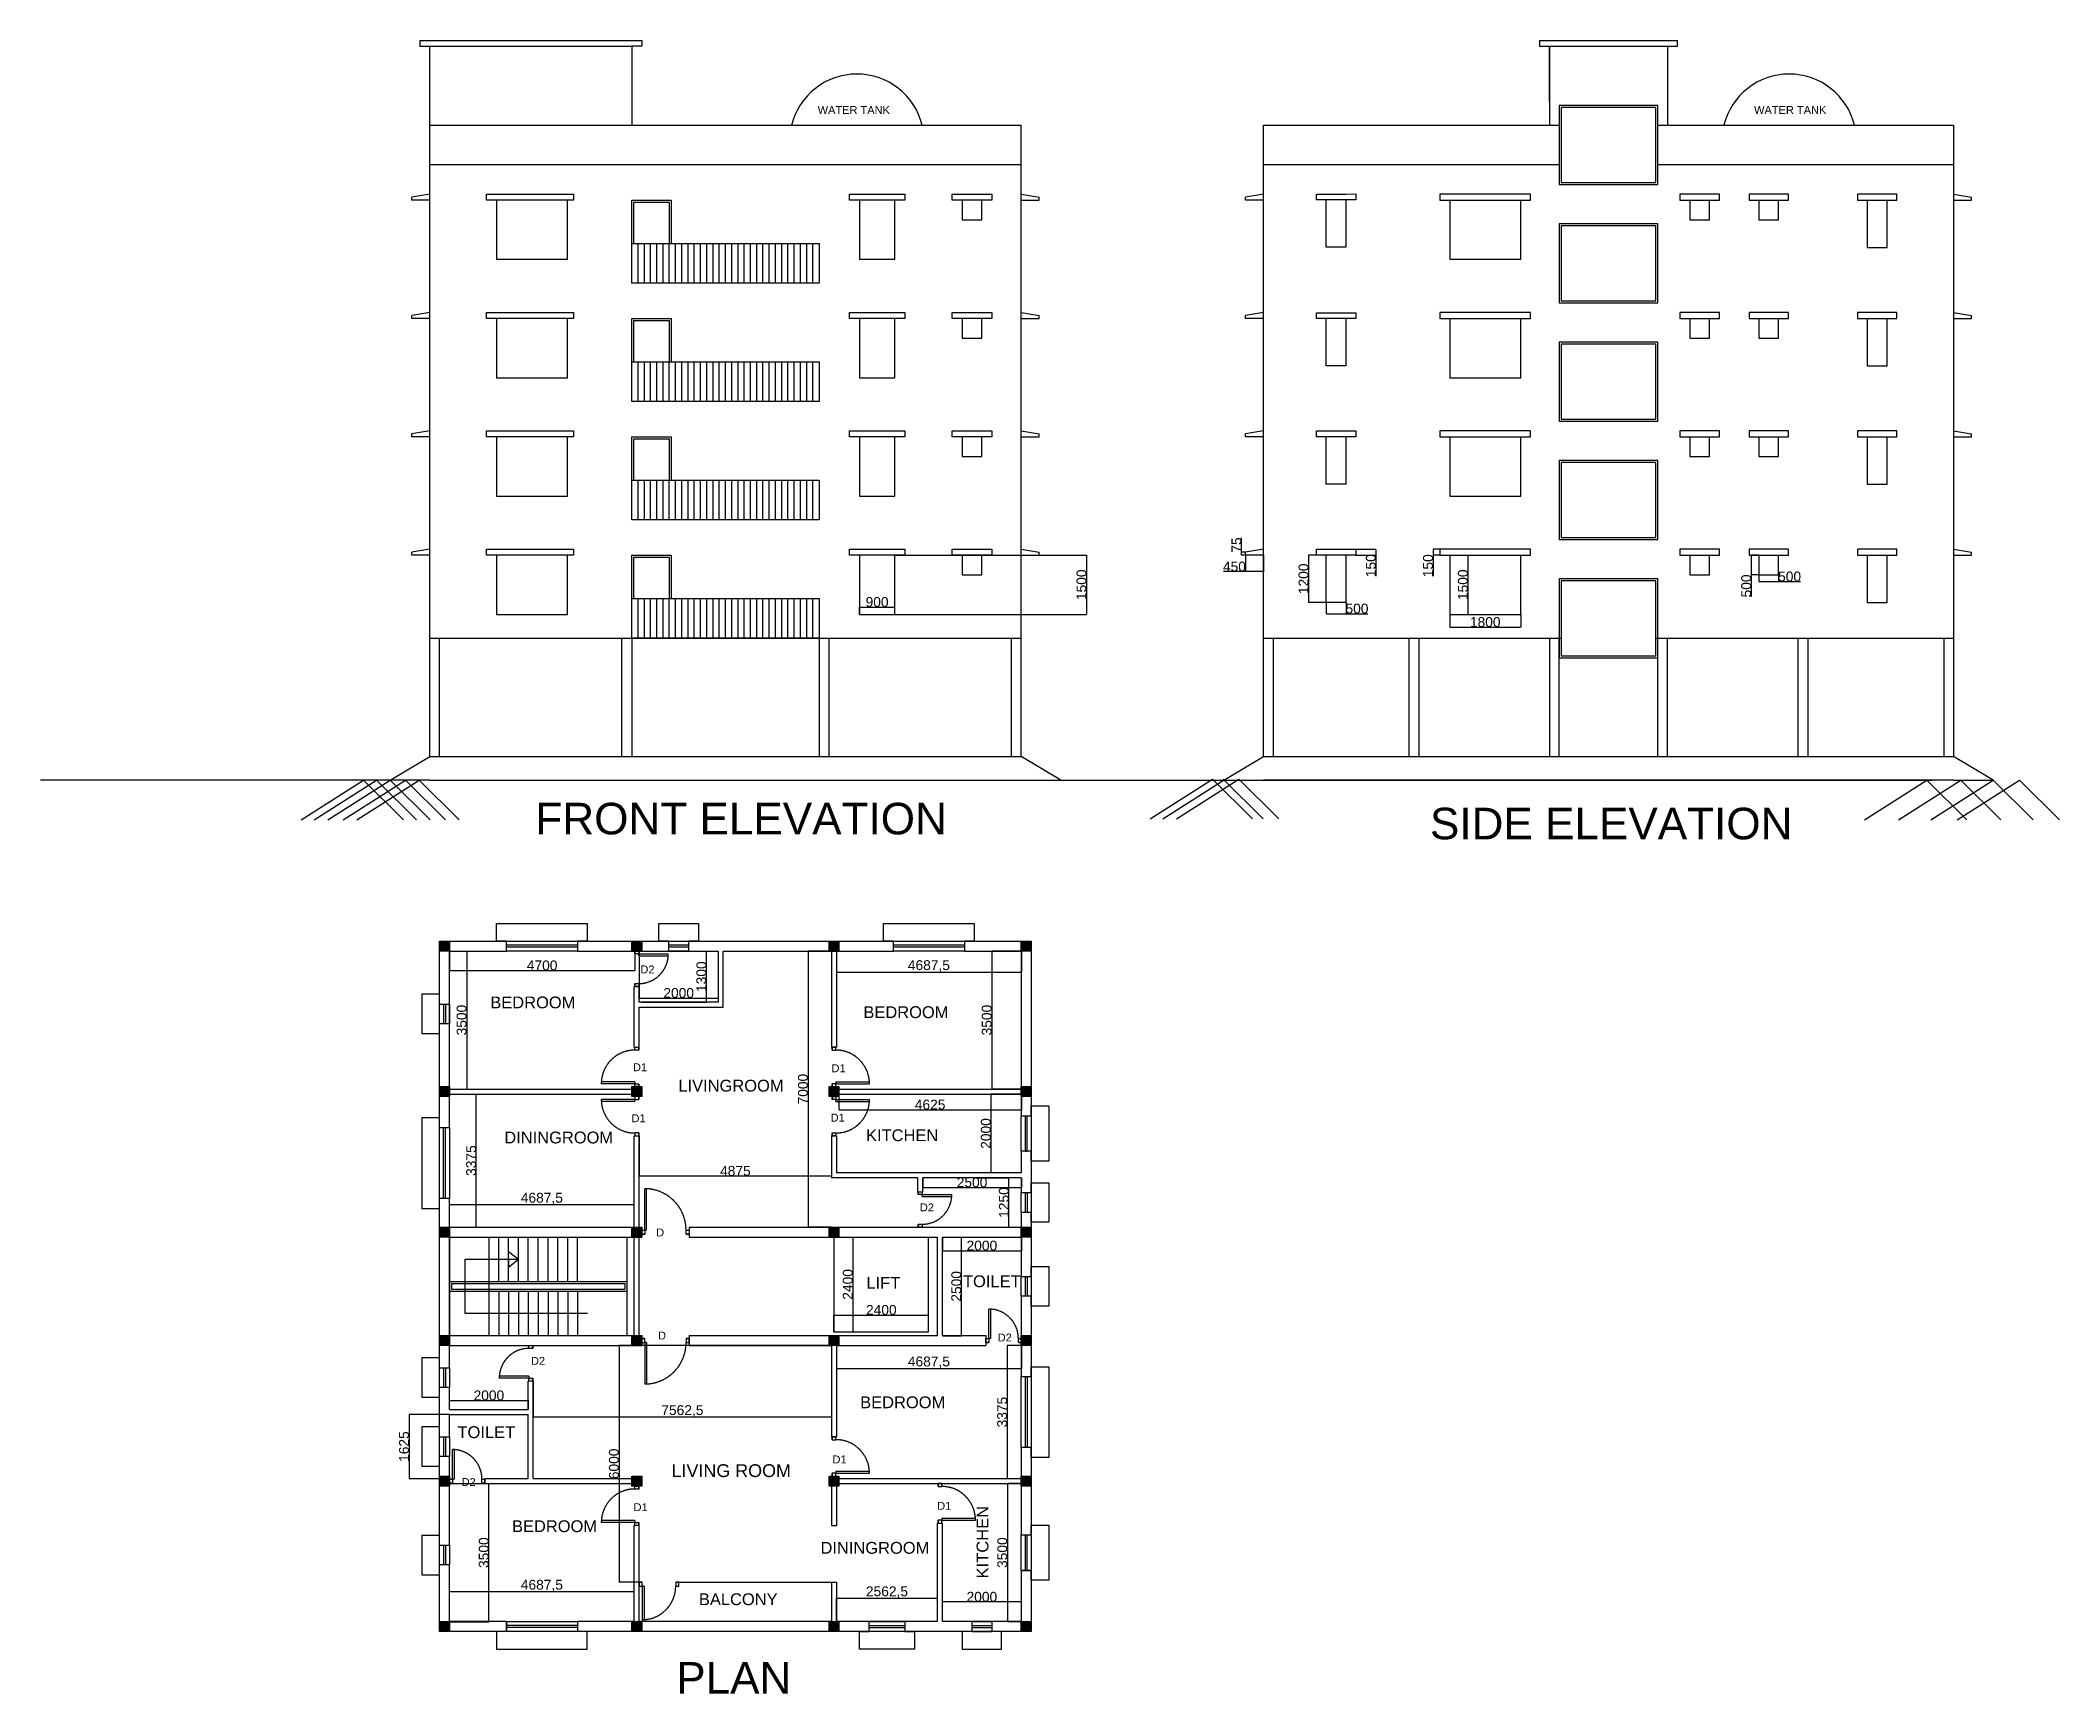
# Model space of a CAD drawing. Header units: millimetres. Extents: x -5652 to 45545, y 1061 to 42969.
import ezdxf

# ---------------------------------------------------------------- set-up
doc = ezdxf.new("R2010")
doc.units = ezdxf.units.MM
doc.header["$PDMODE"] = 33
doc.linetypes.add('ACAD_ISO02W100', pattern=[15, 12, -3])
for name, color, linetype in [('chajja', 201, 'Continuous'), ('COLUMN', 20, 'Continuous'), ('DIMENSION', 150, 'Continuous'), ('DOOR', 242, 'Continuous'), ('ROOM', 7, 'Continuous'), ('STAIR', 171, 'Continuous'), ('WALL', 7, 'Continuous'), ('WINDOW', 92, 'Continuous')]:
    doc.layers.add(name, color=color, linetype=linetype)
doc.styles.get("Standard").update_dxf_attribs({"font": 'arial.ttf'})
doc.dimstyles.new('ISO-25', dxfattribs={"dimtxt": 250, "dimasz": 2.5, "dimexe": 1.25, "dimexo": 0.625, "dimtad": 1, "dimtxsty": 'Standard', "dimcen": 2.5, "dimadec": 0, "dimazin": 0, "dimtfac": 1, "dimtmove": 0, "dimatfit": 3, "dimfxl": 1, "dimarcsym": 0})

msp = doc.modelspace()

# ---------------------------------------------------------------- texts
at = {"layer": 'DOOR'}
for s, p in [('D2', (9562.235, 19318.351)), ('D1', (9372.796, 16838.501)), ('D1', (14407.112, 16812.07)), ('D1', (9335.808, 15544.467)), ('D1', (14385.15, 15561.107)), ('D2', (16646.321, 13285.398)), ('D', (9960.882, 12649.481)), ('D', (10007.712, 10037.143)), ('D2', (18621.369, 9987.612)), ('D2', (6787.232, 9395.07)), ('D1', (14431.541, 6896.837)), ('D2', (5028.286, 6325.047)), ('D1', (9387.46, 5686.212)), ('D1', (17085.681, 5720.875))]:
    msp.add_text(s, height=200, dxfattribs=at).set_placement(p)
at = {"layer": 'ROOM'}
for s, height, p in [('WATER TANK', 200, (14056.045, 41104.095)), ('WATER TANK', 200, (37798.417, 41104.095)), ('FRONT ELEVATION', 800, (6900.111, 22841.978)), ('SIDE ELEVATION', 800, (29579.812, 22716.961)), ('BEDROOM', 298.8317, (5755.676, 18432.121)), ('BEDROOM', 298.8317, (15215.485, 18185.434)), ('LIVINGROOM', 298.8317, (10524.725, 16322.244)), ('KITCHEN', 298.8317, (15281.849, 15064.782)), ('DININGROOM', 298.8317, (6110.654, 15008.365)), ('LIFT', 300, (15290.37, 11324.409)), ('TOILET', 300, (17738.784, 11363.338)), ('BEDROOM', 298.8317, (15133.558, 8295.626)), ('TOILET', 300, (4921.345, 7537.799)), ('LIVING ROOM', 325, (10351.113, 6549.424)), ('BEDROOM', 298.8317, (6306.019, 5154.385)), ('DININGROOM', 298.8317, (14127.343, 4606.246)), ('BALCONY', 298.8317, (11045.201, 3303.68)), ('PLAN', 800, (10470.229, 1060.56))]:
    msp.add_text(s, height=height, dxfattribs=at).set_placement(p)
msp.add_text('KITCHEN', height=300, rotation=90, dxfattribs=at).set_placement((18385.339, 3980.155))

# ---------------------------------------------------------------- blocks, each defined once
blk = doc.blocks.new('*D3')
at = {"layer": 'Defpoints', "color": 0, "transparency": 16777216}
for p in [(4720, 8134), (3697, 6509), (4720, 6509)]:
    blk.add_point(p, dxfattribs=at)
at = {"layer": 'DIMENSION', "color": 0, "lineweight": -2, "transparency": 16777216}
for p, q in [((4719, 8134), (3696, 8134)), ((3697, 8132), (3697, 6512)), ((4719, 6509), (3696, 6509))]:
    blk.add_line(p, q, dxfattribs=at)
at = {"layer": 'DIMENSION', "color": 0, "transparency": 16777216}
for points in [[(3697, 8132), (3698, 8132), (3697, 8134)], [(3697, 6512), (3698, 6512), (3697, 6509)]]:
    blk.add_solid(points, dxfattribs=at)
at = {"layer": 'DIMENSION', "color": 0, "transparency": 16777216, "insert": (3569, 7322), "char_height": 250, "attachment_point": 5, "rotation": 90}
blk.add_mtext('1625', dxfattribs=at)
blk = doc.blocks.new('*D4')
at = {"layer": 'Defpoints', "color": 0, "transparency": 16777216}
for p in [(4720, 8259), (6720, 8490), (6720, 8259)]:
    blk.add_point(p, dxfattribs=at)
at = {"layer": 'DIMENSION', "color": 0, "lineweight": -2, "transparency": 16777216}
for p, q in [((4720, 8260), (4720, 8491)), ((4722, 8490), (6717, 8490)), ((6720, 8260), (6720, 8491))]:
    blk.add_line(p, q, dxfattribs=at)
at = {"layer": 'DIMENSION', "color": 0, "transparency": 16777216}
for points in [[(4722, 8490), (4722, 8489), (4720, 8490)], [(6717, 8490), (6717, 8489), (6720, 8490)]]:
    blk.add_solid(points, dxfattribs=at)
at = {"layer": 'DIMENSION', "color": 0, "transparency": 16777216, "insert": (5720, 8618), "char_height": 250, "attachment_point": 5}
blk.add_mtext('2000', dxfattribs=at)
blk = doc.blocks.new('*D5')
at = {"layer": 'Defpoints', "color": 0, "transparency": 16777216}
for p in [(4720, 16259), (5399, 16259), (4720, 12884)]:
    blk.add_point(p, dxfattribs=at)
at = {"layer": 'DIMENSION', "color": 0, "lineweight": -2, "transparency": 16777216}
for p, q in [((4720, 16259), (5401, 16259)), ((5399, 12887), (5399, 16257)), ((4720, 12884), (5401, 12884))]:
    blk.add_line(p, q, dxfattribs=at)
at = {"layer": 'DIMENSION', "color": 0, "transparency": 16777216}
for points in [[(5399, 16257), (5400, 16257), (5399, 16259)], [(5399, 12887), (5400, 12887), (5399, 12884)]]:
    blk.add_solid(points, dxfattribs=at)
at = {"layer": 'DIMENSION', "color": 0, "transparency": 16777216, "insert": (5271, 14572), "char_height": 250, "attachment_point": 5, "rotation": 90}
blk.add_mtext('3375', dxfattribs=at)
blk = doc.blocks.new('*D6')
at = {"layer": 'Defpoints', "color": 0, "transparency": 16777216}
for p in [(9407, 13456), (4720, 12884), (9407, 12884)]:
    blk.add_point(p, dxfattribs=at)
at = {"layer": 'DIMENSION', "color": 0, "lineweight": -2, "transparency": 16777216}
for p, q in [((4720, 12885), (4720, 13457)), ((4722, 13456), (9405, 13456)), ((9407, 12885), (9407, 13457))]:
    blk.add_line(p, q, dxfattribs=at)
at = {"layer": 'DIMENSION', "color": 0, "transparency": 16777216}
for points in [[(4722, 13457), (4722, 13456), (4720, 13456)], [(9405, 13457), (9405, 13456), (9407, 13456)]]:
    blk.add_solid(points, dxfattribs=at)
at = {"layer": 'DIMENSION', "color": 0, "transparency": 16777216, "insert": (7063, 13607), "char_height": 250, "attachment_point": 5}
blk.add_mtext('4687,5', dxfattribs=at)
blk = doc.blocks.new('*D7')
at = {"layer": 'Defpoints', "color": 0, "transparency": 16777216}
for p in [(17220, 12634), (19220, 12634), (19220, 12288)]:
    blk.add_point(p, dxfattribs=at)
at = {"layer": 'DIMENSION', "color": 0, "lineweight": -2, "transparency": 16777216}
for p, q in [((17220, 12634), (17220, 12287)), ((17222, 12288), (19217, 12288)), ((19220, 12634), (19220, 12287))]:
    blk.add_line(p, q, dxfattribs=at)
at = {"layer": 'DIMENSION', "color": 0, "transparency": 16777216}
for points in [[(17222, 12289), (17222, 12288), (17220, 12288)], [(19217, 12289), (19217, 12288), (19220, 12288)]]:
    blk.add_solid(points, dxfattribs=at)
at = {"layer": 'DIMENSION', "color": 0, "transparency": 16777216, "insert": (18220, 12416), "char_height": 250, "attachment_point": 5}
blk.add_mtext('2000', dxfattribs=at)
blk = doc.blocks.new('*D8')
at = {"layer": 'Defpoints', "color": 0, "transparency": 16777216}
for p in [(17220, 12634), (17699, 12634), (17220, 10134)]:
    blk.add_point(p, dxfattribs=at)
at = {"layer": 'DIMENSION', "color": 0, "lineweight": -2, "transparency": 16777216}
for p, q in [((17220, 12634), (17700, 12634)), ((17699, 10137), (17699, 12632)), ((17220, 10134), (17700, 10134))]:
    blk.add_line(p, q, dxfattribs=at)
at = {"layer": 'DIMENSION', "color": 0, "transparency": 16777216}
for points in [[(17698, 12632), (17699, 12632), (17699, 12634)], [(17698, 10137), (17699, 10137), (17699, 10134)]]:
    blk.add_solid(points, dxfattribs=at)
at = {"layer": 'DIMENSION', "color": 0, "transparency": 16777216, "insert": (17571, 11384), "char_height": 250, "attachment_point": 5, "rotation": 90}
blk.add_mtext('2500', dxfattribs=at)
blk = doc.blocks.new('*D1')
at = {"layer": 'Defpoints', "color": 0, "transparency": 16777216}
for p in [(18064, 14134), (18907, 14134), (18064, 12884)]:
    blk.add_point(p, dxfattribs=at)
at = {"layer": 'DIMENSION', "color": 0, "lineweight": -2, "transparency": 16777216}
for p, q in [((18065, 14134), (18908, 14134)), ((18907, 12887), (18907, 14132)), ((18065, 12884), (18908, 12884))]:
    blk.add_line(p, q, dxfattribs=at)
at = {"layer": 'DIMENSION', "color": 0, "transparency": 16777216}
for points in [[(18906, 14132), (18907, 14132), (18907, 14134)], [(18906, 12887), (18907, 12887), (18907, 12884)]]:
    blk.add_solid(points, dxfattribs=at)
at = {"layer": 'DIMENSION', "color": 0, "transparency": 16777216, "insert": (18778, 13509), "char_height": 250, "attachment_point": 5, "rotation": 90}
blk.add_mtext('1250', dxfattribs=at)
blk = doc.blocks.new('*D9')
at = {"layer": 'Defpoints', "color": 0, "transparency": 16777216}
for p in [(17220, 3384), (17220, 2884), (19220, 2884)]:
    blk.add_point(p, dxfattribs=at)
at = {"layer": 'DIMENSION', "color": 0, "lineweight": -2, "transparency": 16777216}
for p, q in [((17220, 2885), (17220, 3385)), ((19217, 3384), (17222, 3384)), ((19220, 2885), (19220, 3385))]:
    blk.add_line(p, q, dxfattribs=at)
at = {"layer": 'DIMENSION', "color": 0, "transparency": 16777216}
for points in [[(17222, 3385), (17222, 3384), (17220, 3384)], [(19217, 3385), (19217, 3384), (19220, 3384)]]:
    blk.add_solid(points, dxfattribs=at)
at = {"layer": 'DIMENSION', "color": 0, "transparency": 16777216, "insert": (18220, 3513), "char_height": 250, "attachment_point": 5}
blk.add_mtext('2000', dxfattribs=at)
blk = doc.blocks.new('*D10')
at = {"layer": 'Defpoints', "color": 0, "transparency": 16777216}
for p in [(19220, 6384), (18866, 2884), (19220, 2884)]:
    blk.add_point(p, dxfattribs=at)
at = {"layer": 'DIMENSION', "color": 0, "lineweight": -2, "transparency": 16777216}
for p, q in [((19219, 6384), (18865, 6384)), ((18866, 6382), (18866, 2887)), ((19219, 2884), (18865, 2884))]:
    blk.add_line(p, q, dxfattribs=at)
at = {"layer": 'DIMENSION', "color": 0, "transparency": 16777216}
for points in [[(18865, 6382), (18866, 6382), (18866, 6384)], [(18865, 2887), (18866, 2887), (18866, 2884)]]:
    blk.add_solid(points, dxfattribs=at)
at = {"layer": 'DIMENSION', "color": 0, "transparency": 16777216, "insert": (18738, 4634), "char_height": 250, "attachment_point": 5, "rotation": 90}
blk.add_mtext('3500', dxfattribs=at)
blk = doc.blocks.new('*D11')
at = {"layer": 'Defpoints', "color": 0, "transparency": 16777216}
for p in [(19220, 9884), (18862, 6509), (19220, 6509)]:
    blk.add_point(p, dxfattribs=at)
at = {"layer": 'DIMENSION', "color": 0, "lineweight": -2, "transparency": 16777216}
for p, q in [((19219, 9884), (18861, 9884)), ((18862, 9882), (18862, 6512)), ((19219, 6509), (18861, 6509))]:
    blk.add_line(p, q, dxfattribs=at)
at = {"layer": 'DIMENSION', "color": 0, "transparency": 16777216}
for points in [[(18862, 9882), (18863, 9882), (18862, 9884)], [(18862, 6512), (18863, 6512), (18862, 6509)]]:
    blk.add_solid(points, dxfattribs=at)
at = {"layer": 'DIMENSION', "color": 0, "transparency": 16777216, "insert": (18734, 8197), "char_height": 250, "attachment_point": 5, "rotation": 90}
blk.add_mtext('3375', dxfattribs=at)
blk = doc.blocks.new('*D12')
at = {"layer": 'Defpoints', "color": 0, "transparency": 16777216}
for p in [(14532, 9884), (19220, 9884), (19220, 9306)]:
    blk.add_point(p, dxfattribs=at)
at = {"layer": 'DIMENSION', "color": 0, "lineweight": -2, "transparency": 16777216}
for p, q in [((14532, 9884), (14532, 9305)), ((19220, 9884), (19220, 9305)), ((14535, 9306), (19217, 9306))]:
    blk.add_line(p, q, dxfattribs=at)
at = {"layer": 'DIMENSION', "color": 0, "transparency": 16777216}
for points in [[(14535, 9307), (14535, 9306), (14532, 9306)], [(19217, 9307), (19217, 9306), (19220, 9306)]]:
    blk.add_solid(points, dxfattribs=at)
at = {"layer": 'DIMENSION', "color": 0, "transparency": 16777216, "insert": (16876, 9457), "char_height": 250, "attachment_point": 5}
blk.add_mtext('4687,5', dxfattribs=at)
blk = doc.blocks.new('*D13')
at = {"layer": 'Defpoints', "color": 0, "transparency": 16777216}
for p in [(9407, 3646), (4720, 2884), (9407, 2884)]:
    blk.add_point(p, dxfattribs=at)
at = {"layer": 'DIMENSION', "color": 0, "lineweight": -2, "transparency": 16777216}
for p, q in [((4720, 2885), (4720, 3647)), ((4722, 3646), (9405, 3646)), ((9407, 2885), (9407, 3647))]:
    blk.add_line(p, q, dxfattribs=at)
at = {"layer": 'DIMENSION', "color": 0, "transparency": 16777216}
for points in [[(4722, 3646), (4722, 3645), (4720, 3646)], [(9405, 3646), (9405, 3645), (9407, 3646)]]:
    blk.add_solid(points, dxfattribs=at)
at = {"layer": 'DIMENSION', "color": 0, "transparency": 16777216, "insert": (7063, 3797), "char_height": 250, "attachment_point": 5}
blk.add_mtext('4687,5', dxfattribs=at)
blk = doc.blocks.new('*D14')
at = {"layer": 'Defpoints', "color": 0, "transparency": 16777216}
for p in [(4720, 6384), (5720, 6384), (4720, 2884)]:
    blk.add_point(p, dxfattribs=at)
at = {"layer": 'DIMENSION', "color": 0, "lineweight": -2, "transparency": 16777216}
for p, q in [((4720, 6384), (5721, 6384)), ((5720, 2887), (5720, 6382)), ((4720, 2884), (5721, 2884))]:
    blk.add_line(p, q, dxfattribs=at)
at = {"layer": 'DIMENSION', "color": 0, "transparency": 16777216}
for points in [[(5719, 6382), (5720, 6382), (5720, 6384)], [(5719, 2887), (5720, 2887), (5720, 2884)]]:
    blk.add_solid(points, dxfattribs=at)
at = {"layer": 'DIMENSION', "color": 0, "transparency": 16777216, "insert": (5591, 4634), "char_height": 250, "attachment_point": 5, "rotation": 90}
blk.add_mtext('3500', dxfattribs=at)
blk = doc.blocks.new('*D15')
at = {"layer": 'Defpoints', "color": 0, "transparency": 16777216}
for p in [(19220, 16259), (18449, 14259), (19220, 14259)]:
    blk.add_point(p, dxfattribs=at)
at = {"layer": 'DIMENSION', "color": 0, "lineweight": -2, "transparency": 16777216}
for p, q in [((19219, 16259), (18448, 16259)), ((18449, 16257), (18449, 14262)), ((19219, 14259), (18448, 14259))]:
    blk.add_line(p, q, dxfattribs=at)
at = {"layer": 'DIMENSION', "color": 0, "transparency": 16777216}
for points in [[(18449, 16257), (18450, 16257), (18449, 16259)], [(18449, 14262), (18450, 14262), (18449, 14259)]]:
    blk.add_solid(points, dxfattribs=at)
at = {"layer": 'DIMENSION', "color": 0, "transparency": 16777216, "insert": (18321, 15259), "char_height": 250, "attachment_point": 5, "rotation": 90}
blk.add_mtext('2000', dxfattribs=at)
blk = doc.blocks.new('*D16')
at = {"layer": 'Defpoints', "color": 0, "transparency": 16777216}
for p in [(14595, 16259), (19220, 16259), (19220, 15862)]:
    blk.add_point(p, dxfattribs=at)
at = {"layer": 'DIMENSION', "color": 0, "lineweight": -2, "transparency": 16777216}
for p, q in [((14595, 16259), (14595, 15861)), ((19220, 16259), (19220, 15861)), ((14597, 15862), (19217, 15862))]:
    blk.add_line(p, q, dxfattribs=at)
at = {"layer": 'DIMENSION', "color": 0, "transparency": 16777216}
for points in [[(14597, 15862), (14597, 15861), (14595, 15862)], [(19217, 15862), (19217, 15861), (19220, 15862)]]:
    blk.add_solid(points, dxfattribs=at)
at = {"layer": 'DIMENSION', "color": 0, "transparency": 16777216, "insert": (16907, 15990), "char_height": 250, "attachment_point": 5}
blk.add_mtext('4625', dxfattribs=at)
blk = doc.blocks.new('*D17')
at = {"layer": 'Defpoints', "color": 0, "transparency": 16777216}
for p in [(19220, 19884), (18472, 16384), (19220, 16384)]:
    blk.add_point(p, dxfattribs=at)
at = {"layer": 'DIMENSION', "color": 0, "lineweight": -2, "transparency": 16777216}
for p, q in [((19219, 19884), (18471, 19884)), ((18472, 19882), (18472, 16387)), ((19219, 16384), (18471, 16384))]:
    blk.add_line(p, q, dxfattribs=at)
at = {"layer": 'DIMENSION', "color": 0, "transparency": 16777216}
for points in [[(18472, 19882), (18472, 19882), (18472, 19884)], [(18472, 16387), (18472, 16387), (18472, 16384)]]:
    blk.add_solid(points, dxfattribs=at)
at = {"layer": 'DIMENSION', "color": 0, "transparency": 16777216, "insert": (18344, 18134), "char_height": 250, "attachment_point": 5, "rotation": 90}
blk.add_mtext('3500', dxfattribs=at)
blk = doc.blocks.new('*D18')
at = {"layer": 'Defpoints', "color": 0, "transparency": 16777216}
for p in [(14532, 19884), (19220, 19884), (19220, 19352)]:
    blk.add_point(p, dxfattribs=at)
at = {"layer": 'DIMENSION', "color": 0, "lineweight": -2, "transparency": 16777216}
for p, q in [((14532, 19884), (14532, 19351)), ((19220, 19884), (19220, 19351)), ((14535, 19352), (19217, 19352))]:
    blk.add_line(p, q, dxfattribs=at)
at = {"layer": 'DIMENSION', "color": 0, "transparency": 16777216}
for points in [[(14535, 19352), (14535, 19351), (14532, 19352)], [(19217, 19352), (19217, 19351), (19220, 19352)]]:
    blk.add_solid(points, dxfattribs=at)
at = {"layer": 'DIMENSION', "color": 0, "transparency": 16777216, "insert": (16876, 19503), "char_height": 250, "attachment_point": 5}
blk.add_mtext('4687,5', dxfattribs=at)
blk = doc.blocks.new('*D19')
at = {"layer": 'Defpoints', "color": 0, "transparency": 16777216}
for p in [(9532, 19884), (11532, 19884), (11532, 18692)]:
    blk.add_point(p, dxfattribs=at)
at = {"layer": 'DIMENSION', "color": 0, "lineweight": -2, "transparency": 16777216}
for p, q in [((9532, 19884), (9532, 18690)), ((11532, 19884), (11532, 18690)), ((9535, 18692), (11530, 18692))]:
    blk.add_line(p, q, dxfattribs=at)
at = {"layer": 'DIMENSION', "color": 0, "transparency": 16777216}
for points in [[(9535, 18692), (9535, 18691), (9532, 18692)], [(11530, 18692), (11530, 18691), (11532, 18692)]]:
    blk.add_solid(points, dxfattribs=at)
at = {"layer": 'DIMENSION', "color": 0, "transparency": 16777216, "insert": (10532, 18820), "char_height": 250, "attachment_point": 5}
blk.add_mtext('2000', dxfattribs=at)
blk = doc.blocks.new('*D2')
at = {"layer": 'Defpoints', "color": 0, "transparency": 16777216}
for p in [(9595, 19884), (11237, 19884), (9595, 18584)]:
    blk.add_point(p, dxfattribs=at)
at = {"layer": 'DIMENSION', "color": 0, "lineweight": -2, "transparency": 16777216}
for p, q in [((9595, 19884), (11238, 19884)), ((11237, 18587), (11237, 19882)), ((9595, 18584), (11238, 18584))]:
    blk.add_line(p, q, dxfattribs=at)
at = {"layer": 'DIMENSION', "color": 0, "transparency": 16777216}
for points in [[(11236, 19882), (11237, 19882), (11237, 19884)], [(11236, 18587), (11237, 18587), (11237, 18584)]]:
    blk.add_solid(points, dxfattribs=at)
at = {"layer": 'DIMENSION', "color": 0, "transparency": 16777216, "insert": (11108, 19234), "char_height": 250, "attachment_point": 5, "rotation": 90}
blk.add_mtext('1300', dxfattribs=at)
blk = doc.blocks.new('*D20')
at = {"layer": 'Defpoints', "color": 0, "transparency": 16777216}
for p in [(17095, 3480), (14532, 2884), (17095, 2884)]:
    blk.add_point(p, dxfattribs=at)
at = {"layer": 'DIMENSION', "color": 0, "lineweight": -2, "transparency": 16777216}
for p, q in [((14532, 2885), (14532, 3481)), ((14535, 3480), (17092, 3480)), ((17095, 2885), (17095, 3481))]:
    blk.add_line(p, q, dxfattribs=at)
at = {"layer": 'DIMENSION', "color": 0, "transparency": 16777216}
for points in [[(14535, 3480), (14535, 3479), (14532, 3480)], [(17092, 3480), (17092, 3479), (17095, 3480)]]:
    blk.add_solid(points, dxfattribs=at)
at = {"layer": 'DIMENSION', "color": 0, "transparency": 16777216, "insert": (15813, 3630), "char_height": 250, "attachment_point": 5}
blk.add_mtext('2562,5', dxfattribs=at)
blk = doc.blocks.new('*D21')
at = {"layer": 'Defpoints', "color": 0, "transparency": 16777216}
for p in [(14407, 19884), (13813, 12884), (14407, 12884)]:
    blk.add_point(p, dxfattribs=at)
at = {"layer": 'DIMENSION', "color": 0, "lineweight": -2, "transparency": 16777216}
for p, q in [((14406, 19884), (13811, 19884)), ((13813, 19882), (13813, 12887)), ((14406, 12884), (13811, 12884))]:
    blk.add_line(p, q, dxfattribs=at)
at = {"layer": 'DIMENSION', "color": 0, "transparency": 16777216}
for points in [[(13812, 19882), (13813, 19882), (13813, 19884)], [(13812, 12887), (13813, 12887), (13813, 12884)]]:
    blk.add_solid(points, dxfattribs=at)
at = {"layer": 'DIMENSION', "color": 0, "transparency": 16777216, "insert": (13684, 16384), "char_height": 250, "attachment_point": 5, "rotation": 90}
blk.add_mtext('7000', dxfattribs=at)
blk = doc.blocks.new('*D22')
at = {"layer": 'Defpoints', "color": 0, "transparency": 16777216}
for p in [(9532, 15197), (14407, 15197), (14407, 14182)]:
    blk.add_point(p, dxfattribs=at)
at = {"layer": 'DIMENSION', "color": 0, "lineweight": -2, "transparency": 16777216}
for p, q in [((9532, 15196), (9532, 14180)), ((14407, 15196), (14407, 14180)), ((9535, 14182), (14405, 14182))]:
    blk.add_line(p, q, dxfattribs=at)
at = {"layer": 'DIMENSION', "color": 0, "transparency": 16777216}
for points in [[(9535, 14182), (9535, 14181), (9532, 14182)], [(14405, 14182), (14405, 14181), (14407, 14182)]]:
    blk.add_solid(points, dxfattribs=at)
at = {"layer": 'DIMENSION', "color": 0, "transparency": 16777216, "insert": (11970, 14310), "char_height": 250, "attachment_point": 5}
blk.add_mtext('4875', dxfattribs=at)
blk = doc.blocks.new('*D23')
at = {"layer": 'Defpoints', "color": 0, "transparency": 16777216}
for p in [(6845, 8984), (14407, 8984), (14407, 8073)]:
    blk.add_point(p, dxfattribs=at)
at = {"layer": 'DIMENSION', "color": 0, "lineweight": -2, "transparency": 16777216}
for p, q in [((6845, 8984), (6845, 8072)), ((14407, 8984), (14407, 8072)), ((6847, 8073), (14405, 8073))]:
    blk.add_line(p, q, dxfattribs=at)
at = {"layer": 'DIMENSION', "color": 0, "transparency": 16777216}
for points in [[(6847, 8073), (6847, 8072), (6845, 8073)], [(14405, 8073), (14405, 8072), (14407, 8073)]]:
    blk.add_solid(points, dxfattribs=at)
at = {"layer": 'DIMENSION', "color": 0, "transparency": 16777216, "insert": (10626, 8224), "char_height": 250, "attachment_point": 5}
blk.add_mtext('7562,5', dxfattribs=at)
blk = doc.blocks.new('*D24')
at = {"layer": 'Defpoints', "color": 0, "transparency": 16777216}
for p in [(16720, 14134), (19220, 14134), (19220, 13892)]:
    blk.add_point(p, dxfattribs=at)
at = {"layer": 'DIMENSION', "color": 0, "lineweight": -2, "transparency": 16777216}
for p, q in [((16720, 14134), (16720, 13891)), ((16722, 13892), (19217, 13892)), ((19220, 14134), (19220, 13891))]:
    blk.add_line(p, q, dxfattribs=at)
at = {"layer": 'DIMENSION', "color": 0, "transparency": 16777216}
for points in [[(16722, 13892), (16722, 13891), (16720, 13892)], [(19217, 13892), (19217, 13891), (19220, 13892)]]:
    blk.add_solid(points, dxfattribs=at)
at = {"layer": 'DIMENSION', "color": 0, "transparency": 16777216, "insert": (17970, 14020), "char_height": 250, "attachment_point": 5}
blk.add_mtext('2500', dxfattribs=at)
blk = doc.blocks.new('*D25')
at = {"layer": 'Defpoints', "color": 0, "transparency": 16777216}
for p in [(15113, 28419), (16013, 28603), (16013, 28419)]:
    blk.add_point(p, dxfattribs=at)
at = {"layer": 'DIMENSION', "color": 0, "lineweight": -2, "transparency": 16777216}
for p, q in [((15113, 28419), (15113, 28604)), ((15116, 28603), (16011, 28603)), ((16013, 28419), (16013, 28604))]:
    blk.add_line(p, q, dxfattribs=at)
at = {"layer": 'DIMENSION', "color": 0, "transparency": 16777216}
for points in [[(15116, 28603), (15116, 28602), (15113, 28603)], [(16011, 28603), (16011, 28602), (16013, 28603)]]:
    blk.add_solid(points, dxfattribs=at)
at = {"layer": 'DIMENSION', "color": 0, "transparency": 16777216, "insert": (15563, 28731), "char_height": 250, "attachment_point": 5}
blk.add_mtext('900', dxfattribs=at)
blk = doc.blocks.new('*D26')
at = {"layer": 'Defpoints', "color": 0, "transparency": 16777216}
for p in [(16013, 29919), (16013, 28419), (20875, 28419)]:
    blk.add_point(p, dxfattribs=at)
at = {"layer": 'DIMENSION', "color": 0, "lineweight": -2, "transparency": 16777216}
for p, q in [((16014, 29919), (20876, 29919)), ((20875, 29916), (20875, 28421)), ((16014, 28419), (20876, 28419))]:
    blk.add_line(p, q, dxfattribs=at)
at = {"layer": 'DIMENSION', "color": 0, "transparency": 16777216}
for points in [[(20874, 29916), (20875, 29916), (20875, 29919)], [(20874, 28421), (20875, 28421), (20875, 28419)]]:
    blk.add_solid(points, dxfattribs=at)
at = {"layer": 'DIMENSION', "color": 0, "transparency": 16777216, "insert": (20746, 29169), "char_height": 250, "attachment_point": 5, "rotation": 90}
blk.add_mtext('1500', dxfattribs=at)
blk = doc.blocks.new('*D27')
at = {"layer": 'Defpoints', "color": 0, "transparency": 16777216}
for p in [(30082, 29919), (30082, 28419), (30544, 28419)]:
    blk.add_point(p, dxfattribs=at)
at = {"layer": 'DIMENSION', "color": 0, "lineweight": -2, "transparency": 16777216}
for p, q in [((30083, 29919), (30545, 29919)), ((30544, 29916), (30544, 28421)), ((30083, 28419), (30545, 28419))]:
    blk.add_line(p, q, dxfattribs=at)
at = {"layer": 'DIMENSION', "color": 0, "transparency": 16777216}
for points in [[(30543, 29916), (30544, 29916), (30544, 29919)], [(30543, 28421), (30544, 28421), (30544, 28419)]]:
    blk.add_solid(points, dxfattribs=at)
at = {"layer": 'DIMENSION', "color": 0, "transparency": 16777216, "insert": (30416, 29169), "char_height": 250, "attachment_point": 5, "rotation": 90}
blk.add_mtext('1500', dxfattribs=at)
blk = doc.blocks.new('*D28')
at = {"layer": 'Defpoints', "color": 0, "transparency": 16777216}
for p in [(30082, 28419), (31882, 28419), (31882, 28094)]:
    blk.add_point(p, dxfattribs=at)
at = {"layer": 'DIMENSION', "color": 0, "lineweight": -2, "transparency": 16777216}
for p, q in [((30082, 28418), (30082, 28093)), ((31882, 28418), (31882, 28093)), ((30085, 28094), (31880, 28094))]:
    blk.add_line(p, q, dxfattribs=at)
at = {"layer": 'DIMENSION', "color": 0, "transparency": 16777216}
for points in [[(30085, 28095), (30085, 28094), (30082, 28094)], [(31880, 28095), (31880, 28094), (31882, 28094)]]:
    blk.add_solid(points, dxfattribs=at)
at = {"layer": 'DIMENSION', "color": 0, "transparency": 16777216, "insert": (30982, 28223), "char_height": 250, "attachment_point": 5}
blk.add_mtext('1800', dxfattribs=at)
blk = doc.blocks.new('*D29')
at = {"layer": 'Defpoints', "color": 0, "transparency": 16777216}
for p in [(26951, 29919), (26504, 28719), (26952, 28719)]:
    blk.add_point(p, dxfattribs=at)
at = {"layer": 'DIMENSION', "color": 0, "lineweight": -2, "transparency": 16777216}
for p, q in [((26950, 29919), (26503, 29919)), ((26504, 29916), (26504, 28721)), ((26951, 28719), (26503, 28719))]:
    blk.add_line(p, q, dxfattribs=at)
at = {"layer": 'DIMENSION', "color": 0, "transparency": 16777216}
for points in [[(26504, 29916), (26505, 29916), (26504, 29919)], [(26504, 28721), (26505, 28721), (26504, 28719)]]:
    blk.add_solid(points, dxfattribs=at)
at = {"layer": 'DIMENSION', "color": 0, "transparency": 16777216, "insert": (26376, 29319), "char_height": 250, "attachment_point": 5, "rotation": 90}
blk.add_mtext('1200', dxfattribs=at)
blk = doc.blocks.new('*D30')
at = {"layer": 'Defpoints', "color": 0, "transparency": 16777216}
for p in [(26952, 28719), (27452, 28719), (27452, 28436)]:
    blk.add_point(p, dxfattribs=at)
at = {"layer": 'DIMENSION', "color": 0, "lineweight": -2, "transparency": 16777216}
for p, q in [((26952, 28718), (26952, 28435)), ((27452, 28718), (27452, 28435)), ((26954, 28436), (27449, 28436)), ((27452, 28436), (28007, 28436))]:
    blk.add_line(p, q, dxfattribs=at)
at = {"layer": 'DIMENSION', "color": 0, "transparency": 16777216}
for points in [[(26954, 28436), (26954, 28436), (26952, 28436)], [(27449, 28436), (27449, 28436), (27452, 28436)]]:
    blk.add_solid(points, dxfattribs=at)
at = {"layer": 'DIMENSION', "color": 0, "transparency": 16777216, "insert": (27730, 28564), "char_height": 250, "attachment_point": 5}
blk.add_mtext('500', dxfattribs=at)
blk = doc.blocks.new('*D31')
at = {"layer": 'Defpoints', "color": 0, "transparency": 16777216}
for p in [(27701, 30069), (27701, 29919), (28210, 29919)]:
    blk.add_point(p, dxfattribs=at)
at = {"layer": 'DIMENSION', "color": 0, "lineweight": -2, "transparency": 16777216}
for p, q in [((27701, 30069), (28211, 30069)), ((27702, 29919), (28211, 29919)), ((28210, 30067), (28210, 29922)), ((28210, 29919), (28210, 29387))]:
    blk.add_line(p, q, dxfattribs=at)
at = {"layer": 'DIMENSION', "color": 0, "transparency": 16777216}
for points in [[(28209, 30067), (28210, 30067), (28210, 30069)], [(28209, 29922), (28210, 29922), (28210, 29919)]]:
    blk.add_solid(points, dxfattribs=at)
at = {"layer": 'DIMENSION', "color": 0, "transparency": 16777216, "insert": (28082, 29652), "char_height": 250, "attachment_point": 5, "rotation": 90}
blk.add_mtext('150', dxfattribs=at)
blk = doc.blocks.new('*D32')
at = {"layer": 'Defpoints', "color": 0, "transparency": 16777216}
for p in [(37920, 29919), (37727, 29419), (37920, 29419)]:
    blk.add_point(p, dxfattribs=at)
at = {"layer": 'DIMENSION', "color": 0, "lineweight": -2, "transparency": 16777216}
for p, q in [((37919, 29919), (37726, 29919)), ((37727, 29916), (37727, 29421)), ((37919, 29419), (37726, 29419)), ((37727, 29419), (37727, 28863))]:
    blk.add_line(p, q, dxfattribs=at)
at = {"layer": 'DIMENSION', "color": 0, "transparency": 16777216}
for points in [[(37727, 29916), (37728, 29916), (37727, 29919)], [(37727, 29421), (37728, 29421), (37727, 29419)]]:
    blk.add_solid(points, dxfattribs=at)
at = {"layer": 'DIMENSION', "color": 0, "transparency": 16777216, "insert": (37599, 29140), "char_height": 250, "attachment_point": 5, "rotation": 90}
blk.add_mtext('500', dxfattribs=at)
blk = doc.blocks.new('*D33')
at = {"layer": 'Defpoints', "color": 0, "transparency": 16777216}
for p in [(37920, 29419), (38420, 29419), (38420, 29249)]:
    blk.add_point(p, dxfattribs=at)
at = {"layer": 'DIMENSION', "color": 0, "lineweight": -2, "transparency": 16777216}
for p, q in [((37920, 29418), (37920, 29248)), ((37922, 29249), (38417, 29249)), ((38420, 29418), (38420, 29248)), ((38420, 29249), (38975, 29249))]:
    blk.add_line(p, q, dxfattribs=at)
at = {"layer": 'DIMENSION', "color": 0, "transparency": 16777216}
for points in [[(37922, 29250), (37922, 29249), (37920, 29249)], [(38417, 29250), (38417, 29249), (38420, 29249)]]:
    blk.add_solid(points, dxfattribs=at)
at = {"layer": 'DIMENSION', "color": 0, "transparency": 16777216, "insert": (38698, 29377), "char_height": 250, "attachment_point": 5}
blk.add_mtext('500', dxfattribs=at)
blk = doc.blocks.new('*D34')
at = {"layer": 'Defpoints', "color": 0, "transparency": 16777216}
for p in [(29660, 29919), (29832, 30069), (29832, 29919)]:
    blk.add_point(p, dxfattribs=at)
at = {"layer": 'DIMENSION', "color": 0, "lineweight": -2, "transparency": 16777216}
for p, q in [((29831, 30069), (29659, 30069)), ((29831, 29919), (29659, 29919)), ((29660, 30066), (29660, 29921)), ((29660, 29919), (29660, 29387))]:
    blk.add_line(p, q, dxfattribs=at)
at = {"layer": 'DIMENSION', "color": 0, "transparency": 16777216}
for points in [[(29659, 30066), (29660, 30066), (29660, 30069)], [(29659, 29921), (29660, 29921), (29660, 29919)]]:
    blk.add_solid(points, dxfattribs=at)
at = {"layer": 'DIMENSION', "color": 0, "transparency": 16777216, "insert": (29532, 29651), "char_height": 250, "attachment_point": 5, "rotation": 90}
blk.add_mtext('150', dxfattribs=at)
blk = doc.blocks.new('*D35')
at = {"layer": 'Defpoints', "color": 0, "transparency": 16777216}
for p in [(4720, 19884), (4720, 16384), (5158, 16384)]:
    blk.add_point(p, dxfattribs=at)
at = {"layer": 'DIMENSION', "color": 0, "lineweight": -2, "transparency": 16777216}
for p, q in [((4720, 19884), (5159, 19884)), ((5158, 19882), (5158, 16387)), ((4720, 16384), (5159, 16384))]:
    blk.add_line(p, q, dxfattribs=at)
at = {"layer": 'DIMENSION', "color": 0, "transparency": 16777216}
for points in [[(5157, 19882), (5158, 19882), (5158, 19884)], [(5157, 16387), (5158, 16387), (5158, 16384)]]:
    blk.add_solid(points, dxfattribs=at)
at = {"layer": 'DIMENSION', "color": 0, "transparency": 16777216, "insert": (5029, 18134), "char_height": 250, "attachment_point": 5, "rotation": 90}
blk.add_mtext('3500', dxfattribs=at)
blk = doc.blocks.new('*D36')
at = {"layer": 'Defpoints', "color": 0, "transparency": 16777216}
for p in [(4720, 19884), (9420, 19884), (9420, 19389)]:
    blk.add_point(p, dxfattribs=at)
at = {"layer": 'DIMENSION', "color": 0, "lineweight": -2, "transparency": 16777216}
for p, q in [((4720, 19884), (4720, 19388)), ((9420, 19884), (9420, 19388)), ((4722, 19389), (9417, 19389))]:
    blk.add_line(p, q, dxfattribs=at)
at = {"layer": 'DIMENSION', "color": 0, "transparency": 16777216}
for points in [[(4722, 19390), (4722, 19389), (4720, 19389)], [(9417, 19390), (9417, 19389), (9420, 19389)]]:
    blk.add_solid(points, dxfattribs=at)
at = {"layer": 'DIMENSION', "color": 0, "transparency": 16777216, "insert": (7070, 19518), "char_height": 250, "attachment_point": 5}
blk.add_mtext('4700', dxfattribs=at)
blk = doc.blocks.new('*D37')
at = {"layer": 'Defpoints', "color": 0, "transparency": 16777216}
for p in [(24802, 29994), (24907, 29994), (24907, 29919)]:
    blk.add_point(p, dxfattribs=at)
at = {"layer": 'DIMENSION', "color": 0, "lineweight": -2, "transparency": 16777216}
for p, q in [((24802, 29994), (24802, 30355)), ((24906, 29994), (24801, 29994)), ((24906, 29919), (24801, 29919)), ((24802, 29921), (24802, 29991))]:
    blk.add_line(p, q, dxfattribs=at)
at = {"layer": 'DIMENSION', "color": 0, "transparency": 16777216}
for points in [[(24802, 29991), (24803, 29991), (24802, 29994)], [(24802, 29921), (24803, 29921), (24802, 29919)]]:
    blk.add_solid(points, dxfattribs=at)
at = {"layer": 'DIMENSION', "color": 0, "transparency": 16777216, "insert": (24675, 30176), "char_height": 250, "attachment_point": 5, "rotation": 90}
blk.add_mtext('75', dxfattribs=at)
blk = doc.blocks.new('*D38')
at = {"layer": 'Defpoints', "color": 0, "transparency": 16777216}
for p in [(24907, 29919), (25357, 29919), (24907, 29502)]:
    blk.add_point(p, dxfattribs=at)
at = {"layer": 'DIMENSION', "color": 0, "lineweight": -2, "transparency": 16777216}
for p, q in [((24907, 29918), (24907, 29501)), ((25357, 29918), (25357, 29501)), ((24907, 29502), (24342, 29502)), ((25355, 29502), (24910, 29502))]:
    blk.add_line(p, q, dxfattribs=at)
at = {"layer": 'DIMENSION', "color": 0, "transparency": 16777216}
for points in [[(24910, 29502), (24910, 29502), (24907, 29502)], [(25355, 29502), (25355, 29502), (25357, 29502)]]:
    blk.add_solid(points, dxfattribs=at)
at = {"layer": 'DIMENSION', "color": 0, "transparency": 16777216, "insert": (24623, 29630), "char_height": 250, "attachment_point": 5}
blk.add_mtext('450', dxfattribs=at)
blk = doc.blocks.new('*D39')
at = {"layer": 'Defpoints', "color": 0, "transparency": 16777216}
for p in [(14407, 9884), (9019, 3884), (9607, 3884)]:
    blk.add_point(p, dxfattribs=at)
at = {"layer": 'DIMENSION', "color": 0, "lineweight": -2, "transparency": 16777216}
for p, q in [((14406, 9884), (9018, 9884)), ((9019, 9882), (9019, 3887)), ((9606, 3884), (9018, 3884))]:
    blk.add_line(p, q, dxfattribs=at)
at = {"layer": 'DIMENSION', "color": 0, "transparency": 16777216}
for points in [[(9019, 9882), (9020, 9882), (9019, 9884)], [(9019, 3887), (9020, 3887), (9019, 3884)]]:
    blk.add_solid(points, dxfattribs=at)
at = {"layer": 'DIMENSION', "color": 0, "transparency": 16777216, "insert": (8891, 6884), "char_height": 250, "attachment_point": 5, "rotation": 90}
blk.add_mtext('6000', dxfattribs=at)
blk = doc.blocks.new('*D41')
at = {"layer": 'Defpoints', "color": 0, "transparency": 16777216}
for p in [(16870, 10657), (14470, 10234), (16870, 10234)]:
    blk.add_point(p, dxfattribs=at)
at = {"layer": 'DIMENSION', "color": 0, "lineweight": -2, "transparency": 16777216}
for p, q in [((14470, 10235), (14470, 10658)), ((14472, 10657), (16867, 10657)), ((16870, 10235), (16870, 10658))]:
    blk.add_line(p, q, dxfattribs=at)
at = {"layer": 'DIMENSION', "color": 0, "transparency": 16777216}
for points in [[(14472, 10657), (14472, 10657), (14470, 10657)], [(16867, 10657), (16867, 10657), (16870, 10657)]]:
    blk.add_solid(points, dxfattribs=at)
at = {"layer": 'DIMENSION', "color": 0, "transparency": 16777216, "insert": (15670, 10785), "char_height": 250, "attachment_point": 5}
blk.add_mtext('2400', dxfattribs=at)
blk = doc.blocks.new('*D42')
at = {"layer": 'Defpoints', "color": 0, "transparency": 16777216}
for p in [(14470, 12634), (14470, 10234), (14949, 10234)]:
    blk.add_point(p, dxfattribs=at)
at = {"layer": 'DIMENSION', "color": 0, "lineweight": -2, "transparency": 16777216}
for p, q in [((14470, 12634), (14950, 12634)), ((14949, 12632), (14949, 10237)), ((14470, 10234), (14950, 10234))]:
    blk.add_line(p, q, dxfattribs=at)
at = {"layer": 'DIMENSION', "color": 0, "transparency": 16777216}
for points in [[(14949, 12632), (14949, 12632), (14949, 12634)], [(14949, 10237), (14949, 10237), (14949, 10234)]]:
    blk.add_solid(points, dxfattribs=at)
at = {"layer": 'DIMENSION', "color": 0, "transparency": 16777216, "insert": (14821, 11434), "char_height": 250, "attachment_point": 5, "rotation": 90}
blk.add_mtext('2400', dxfattribs=at)

# ---------------------------------------------------------------- dimensions: what is measured, and where the dimension line sits
at = {"layer": 'DIMENSION'}
for base, p1, p2, picture, middle in [((24802.404, 29993.515), (24907.087, 29918.515), (24907.087, 29993.515), '*D37', (24674.647, 30175.614)), ((20874.506, 28418.515), (16013.348, 29918.515), (16013.348, 28418.515), '*D26', (20746.238, 29168.515)), ((26504.189, 28718.641), (26950.912, 29918.641), (26951.513, 28718.641), '*D29', (26375.921, 29318.641)), ((28209.772, 29919.016), (27700.837, 30069.016), (27700.912, 29919.016), '*D31', (28081.504, 29651.908)), ((29659.77, 29918.515), (29832.087, 30068.515), (29832.087, 29918.515), '*D34', (29531.502, 29651.407)), ((30543.902, 28418.515), (30082.087, 29918.515), (30082.087, 28418.515), '*D27', (30415.634, 29168.515)), ((37727.375, 29418.515), (37919.587, 29918.515), (37919.587, 29418.515), '*D32', (37599.107, 29139.64)), ((5157.759, 16384.41), (4719.598, 19884.41), (4719.598, 16384.41), '*D35', (5029.405, 18134.41)), ((18471.953, 16384.41), (19219.598, 19884.41), (19219.598, 16384.41), '*D17', (18343.6, 18134.41)), ((5399.423, 16259.41), (4719.598, 12884.41), (4719.598, 16259.41), '*D5', (5271.069, 14571.91)), ((18449.305, 14259.41), (19219.598, 16259.41), (19219.598, 14259.41), '*D15', (18321.037, 15259.41)), ((14948.985, 10234.41), (14469.598, 12634.41), (14469.598, 10234.41), '*D42', (14820.717, 11434.41)), ((17698.873, 12634.41), (17219.598, 10134.41), (17219.598, 12634.41), '*D8', (17570.605, 11384.41)), ((18862.163, 6509.41), (19219.598, 9884.41), (19219.598, 6509.41), '*D11', (18733.809, 8196.91)), ((5719.598, 6384.41), (4719.598, 2884.41), (4719.598, 6384.41), '*D14', (5591.244, 4634.41)), ((18865.913, 2884.41), (19219.598, 6384.41), (19219.598, 2884.41), '*D10', (18737.559, 4634.41))]:
    dim = msp.add_linear_dim(base=base, p1=p1, p2=p2, angle=90, dimstyle='ISO-25', dxfattribs=at)
    dim.commit()
    dim.dimension.update_dxf_attribs({"geometry": picture, "text_midpoint": middle})
for base, p1, p2, picture, middle in [((24907.087, 29501.975), (25357.087, 29918.515), (24907.087, 29918.515), '*D38', (24623.181, 29630.243)), ((38419.587, 29249.215), (37919.587, 29418.515), (38419.587, 29418.515), '*D33', (38698.463, 29377.483)), ((16013.348, 28602.698), (15113.348, 28418.515), (16013.348, 28418.515), '*D25', (15563.348, 28730.966)), ((27451.513, 28436.063), (26951.513, 28718.641), (27451.513, 28718.891), '*D30', (27730.389, 28564.331)), ((31882.087, 28094.381), (30082.087, 28418.515), (31882.087, 28418.515), '*D28', (30982.087, 28222.649)), ((9419.598, 19389.44), (4719.598, 19884.41), (9419.598, 19884.41), '*D36', (7069.598, 19517.708)), ((19219.598, 19351.869), (14532.098, 19884.41), (19219.598, 19884.41), '*D18', (16875.848, 19502.733)), ((19219.598, 15861.916), (14594.598, 16259.41), (19219.598, 16259.41), '*D16', (16907.098, 15990.184)), ((14407.098, 14181.659), (9532.098, 15196.91), (14407.098, 15196.91), '*D22', (11969.598, 14309.928)), ((19219.598, 13891.784), (16719.598, 14134.41), (19219.598, 14134.41), '*D24', (17969.598, 14020.052)), ((9407.098, 13456.087), (4719.598, 12884.41), (9407.098, 12884.41), '*D6', (7063.348, 13606.951)), ((19219.598, 12288.139), (17219.598, 12634.41), (19219.598, 12634.41), '*D7', (18219.598, 12416.407)), ((16869.598, 10656.968), (14469.598, 10234.41), (16869.598, 10234.41), '*D41', (15669.598, 10785.236)), ((19219.598, 9306.42), (14532.098, 9884.41), (19219.598, 9884.41), '*D12', (16875.848, 9457.284)), ((6719.598, 8489.621), (4719.598, 8259.41), (6719.598, 8259.41), '*D4', (5719.598, 8617.889)), ((9407.098, 3645.682), (4719.598, 2884.41), (9407.098, 2884.41), '*D13', (7063.348, 3796.546)), ((17094.598, 3479.587), (14532.098, 2884.41), (17094.598, 2884.41), '*D20', (15813.348, 3630.45)), ((17219.598, 3384.233), (19219.598, 2884.41), (17219.598, 2884.41), '*D9', (18219.598, 3512.501))]:
    dim = msp.add_linear_dim(base=base, p1=p1, p2=p2, dimstyle='ISO-25', dxfattribs=at)
    dim.commit()
    dim.dimension.update_dxf_attribs({"geometry": picture, "text_midpoint": middle})
for base, p1, p2, picture, middle in [((11532.098, 18691.647), (9532.098, 19884.41), (11532.098, 19884.41), '*D19', (10532.098, 18691.647)), ((14407.098, 8072.838), (6844.598, 8984.41), (14407.098, 8984.41), '*D23', (10625.848, 8072.838))]:
    dim = msp.add_linear_dim(base=base, p1=p1, p2=p2, dimstyle='ISO-25', dxfattribs=at)
    dim.commit()
    dim.dimension.update_dxf_attribs({"geometry": picture, "text_midpoint": middle, "dimtype": 160})
for base, p1, p2, picture, middle in [((11236.555, 19884.41), (9594.598, 18584.41), (9594.598, 19884.41), '*D2', (11236.555, 19234.41)), ((13812.564, 12884.41), (14407.098, 19884.41), (14407.098, 12884.41), '*D21', (13812.564, 16384.41)), ((18906.589, 14134.41), (18064.031, 12884.41), (18064.031, 14134.41), '*D1', (18906.589, 13509.41)), ((9019.375, 3884.41), (14407.098, 9884.41), (9607.098, 3884.41), '*D39', (9019.375, 6884.41)), ((3697.25, 6509.41), (4719.598, 8134.41), (4719.598, 6509.41), '*D3', (3697.25, 7321.91))]:
    dim = msp.add_linear_dim(base=base, p1=p1, p2=p2, angle=90, dimstyle='ISO-25', dxfattribs=at)
    dim.commit()
    dim.dimension.update_dxf_attribs({"geometry": picture, "text_midpoint": middle, "dimtype": 160})

# ---------------------------------------------------------------- hatches: boundary and pattern name
at = {"layer": 'COLUMN'}
h = msp.add_hatch(color=256, dxfattribs=at)
h.dxf.hatch_style = 1
h.paths.add_polyline_path([(4469.598, 19884.41), (4719.598, 19884.41), (4719.598, 20134.41), (4469.598, 20134.41)])
h = msp.add_hatch(color=256, dxfattribs=at)
h.dxf.hatch_style = 1
h.paths.add_polyline_path([(9344.598, 19884.41), (9594.598, 19884.41), (9594.598, 20134.41), (9344.598, 20134.41)])
h = msp.add_hatch(color=256, dxfattribs=at)
h.dxf.hatch_style = 1
h.paths.add_polyline_path([(14344.598, 19884.41), (14594.598, 19884.41), (14594.598, 20134.41), (14344.598, 20134.41)])
h = msp.add_hatch(color=256, dxfattribs=at)
h.dxf.hatch_style = 1
h.paths.add_polyline_path([(19219.598, 19884.41), (19469.598, 19884.41), (19469.598, 20134.41), (19219.598, 20134.41)])
h = msp.add_hatch(color=256, dxfattribs=at)
h.dxf.hatch_style = 1
h.paths.add_polyline_path([(4469.598, 16196.91), (4719.598, 16196.91), (4719.598, 16446.91), (4469.598, 16446.91)])
h = msp.add_hatch(color=256, dxfattribs=at)
h.dxf.hatch_style = 1
h.paths.add_polyline_path([(9344.598, 16196.91), (9594.598, 16196.91), (9594.598, 16446.91), (9344.598, 16446.91)])
h = msp.add_hatch(color=256, dxfattribs=at)
h.dxf.hatch_style = 1
h.paths.add_polyline_path([(14344.598, 16196.91), (14594.598, 16196.91), (14594.598, 16446.91), (14344.598, 16446.91)])
h = msp.add_hatch(color=256, dxfattribs=at)
h.dxf.hatch_style = 1
h.paths.add_polyline_path([(19219.598, 16196.91), (19469.598, 16196.91), (19469.598, 16446.91), (19219.598, 16446.91)])
h = msp.add_hatch(color=256, dxfattribs=at)
h.dxf.hatch_style = 1
h.paths.add_polyline_path([(4469.598, 12634.41), (4719.598, 12634.41), (4719.598, 12884.41), (4469.598, 12884.41)])
h = msp.add_hatch(color=256, dxfattribs=at)
h.dxf.hatch_style = 1
h.paths.add_polyline_path([(9344.598, 12634.41), (9594.598, 12634.41), (9594.598, 12884.41), (9344.598, 12884.41)])
h = msp.add_hatch(color=256, dxfattribs=at)
h.dxf.hatch_style = 1
h.paths.add_polyline_path([(14344.598, 12634.41), (14594.598, 12634.41), (14594.598, 12884.41), (14344.598, 12884.41)])
h = msp.add_hatch(color=256, dxfattribs=at)
h.dxf.hatch_style = 1
h.paths.add_polyline_path([(19219.598, 12634.41), (19469.598, 12634.41), (19469.598, 12884.41), (19219.598, 12884.41)])
h = msp.add_hatch(color=256, dxfattribs=at)
h.dxf.hatch_style = 1
h.paths.add_polyline_path([(4469.598, 9884.41), (4719.598, 9884.41), (4719.598, 10134.41), (4469.598, 10134.41)])
h = msp.add_hatch(color=256, dxfattribs=at)
h.dxf.hatch_style = 1
h.paths.add_polyline_path([(9344.598, 9884.41), (9594.598, 9884.41), (9594.598, 10134.41), (9344.598, 10134.41)])
h = msp.add_hatch(color=256, dxfattribs=at)
h.dxf.hatch_style = 1
h.paths.add_polyline_path([(14344.598, 9884.41), (14594.598, 9884.41), (14594.598, 10134.41), (14344.598, 10134.41)])
h = msp.add_hatch(color=256, dxfattribs=at)
h.dxf.hatch_style = 1
h.paths.add_polyline_path([(19219.598, 9884.41), (19469.598, 9884.41), (19469.598, 10134.41), (19219.598, 10134.41)])
h = msp.add_hatch(color=256, dxfattribs=at)
h.dxf.hatch_style = 1
h.paths.add_polyline_path([(4469.598, 6321.91), (4719.598, 6321.91), (4719.598, 6571.91), (4469.598, 6571.91)])
h = msp.add_hatch(color=256, dxfattribs=at)
h.dxf.hatch_style = 1
h.paths.add_polyline_path([(9344.598, 6321.91), (9594.598, 6321.91), (9594.598, 6571.91), (9344.598, 6571.91)])
h = msp.add_hatch(color=256, dxfattribs=at)
h.dxf.hatch_style = 1
h.paths.add_polyline_path([(14344.598, 6321.91), (14594.598, 6321.91), (14594.598, 6571.91), (14344.598, 6571.91)])
h = msp.add_hatch(color=256, dxfattribs=at)
h.dxf.hatch_style = 1
h.paths.add_polyline_path([(19219.598, 6321.91), (19469.598, 6321.91), (19469.598, 6571.91), (19219.598, 6571.91)])
h = msp.add_hatch(color=256, dxfattribs=at)
h.dxf.hatch_style = 1
h.paths.add_polyline_path([(4469.598, 2634.41), (4719.598, 2634.41), (4719.598, 2884.41), (4469.598, 2884.41)])
h = msp.add_hatch(color=256, dxfattribs=at)
h.dxf.hatch_style = 1
h.paths.add_polyline_path([(9344.598, 2634.41), (9594.598, 2634.41), (9594.598, 2884.41), (9344.598, 2884.41)])
h = msp.add_hatch(color=256, dxfattribs=at)
h.dxf.hatch_style = 1
h.paths.add_polyline_path([(14344.598, 2634.41), (14594.598, 2634.41), (14594.598, 2884.41), (14344.598, 2884.41)])
h = msp.add_hatch(color=256, dxfattribs=at)
h.dxf.hatch_style = 1
h.paths.add_polyline_path([(19219.598, 2634.41), (19469.598, 2634.41), (19469.598, 2884.41), (19219.598, 2884.41)])

# ---------------------------------------------------------------- linework, layer by layer
for p, q in [((959.859, 23214.343), (2540.321, 24218.515)), ((1291.19, 23214.343), (2871.651, 24218.515)), ((1639.137, 23214.343), (3219.598, 24218.515)), ((2022.517, 23214.343), (3602.979, 24218.515)), ((2368.98, 23214.343), (3949.441, 24218.515)), ((2540.321, 24218.515), (3555.58, 23214.343)), ((2871.651, 24218.515), (3886.91, 23214.343)), ((3219.598, 24218.515), (4234.857, 23214.343)), ((3602.979, 24218.515), (4618.238, 23214.343)), ((3949.441, 24218.515), (4964.7, 23214.343)), ((22483.45, 23235.368), (24063.912, 24239.54)), ((22809.717, 23235.368), (24390.179, 24239.54)), ((23151.11, 23235.368), (24731.572, 24239.54)), ((24063.912, 24239.54), (25079.171, 23235.368)), ((24335.83, 24239.54), (25351.089, 23235.368)), ((24731.572, 24239.54), (25746.831, 23235.368)), ((40595.292, 23214.343), (42175.753, 24218.515)), ((41459.978, 23214.343), (43040.439, 24218.515)), ((42175.753, 24218.515), (43191.012, 23214.343)), ((42276.626, 23214.343), (43857.087, 24218.515)), ((42949.159, 23214.343), (44529.621, 24218.515)), ((43040.439, 24218.515), (44055.698, 23214.343)), ((43857.087, 24218.515), (44872.346, 23214.343)), ((44529.621, 24218.515), (45544.88, 23214.343))]:
    msp.add_line(p, q)
at = {"layer": 'chajja'}
for p, q in [((4219.598, 39068.515), (3769.598, 38993.515)), ((3769.598, 38918.515), (3769.598, 38993.515)), ((4219.598, 38918.515), (3769.598, 38918.515)), ((5663.348, 38918.515), (5663.348, 39068.515)), ((5663.348, 39068.515), (7713.348, 39068.515)), ((5913.348, 38918.515), (5663.348, 38918.515)), ((7713.348, 39068.515), (7863.348, 39068.515)), ((7863.348, 38918.515), (7713.348, 38918.515)), ((7863.348, 39068.515), (7863.348, 38918.515)), ((14863.348, 38918.515), (14863.348, 39068.515)), ((14863.348, 39068.515), (16013.348, 39068.515)), ((15113.348, 38918.515), (14863.348, 38918.515)), ((16013.348, 39068.515), (16263.348, 39068.515)), ((16263.348, 38918.515), (16013.348, 38918.515)), ((16263.348, 39068.515), (16263.348, 38918.515)), ((17469.598, 38918.515), (17469.598, 39068.515)), ((17469.598, 39068.515), (18219.598, 39068.515)), ((17719.598, 38918.515), (17469.598, 38918.515)), ((18219.598, 39068.515), (18369.598, 39068.515)), ((18469.598, 38918.515), (18219.598, 38918.515)), ((18369.598, 39068.515), (18469.598, 39068.515)), ((18469.598, 39068.515), (18469.598, 38918.515)), ((19219.598, 39068.515), (19669.598, 38993.515)), ((19219.598, 38918.515), (19669.598, 38918.515)), ((19669.598, 38918.515), (19669.598, 38993.515)), ((25357.087, 39068.515), (24907.087, 38993.515)), ((24907.087, 38918.515), (24907.087, 38993.515)), ((25357.087, 38918.515), (24907.087, 38918.515)), ((26700.837, 39074.204), (27450.837, 39074.58)), ((26700.912, 38924.204), (26700.837, 39074.204)), ((26950.912, 38924.329), (26700.912, 38924.204)), ((27450.837, 39074.58), (27700.837, 39074.705)), ((27700.912, 38924.705), (27450.912, 38924.58)), ((27700.837, 39074.705), (27700.912, 38924.705)), ((30082.087, 39068.515), (29832.087, 39068.515)), ((29832.087, 39068.515), (29832.087, 38918.515)), ((29832.087, 38918.515), (30082.087, 38918.515)), ((32132.087, 39068.515), (30082.087, 39068.515)), ((31882.087, 38918.515), (32132.087, 38918.515)), ((32132.087, 38918.515), (32132.087, 39068.515)), ((36169.587, 39068.515), (35919.587, 39068.515)), ((35919.587, 39068.515), (35919.587, 38918.515)), ((35919.587, 38918.515), (36169.587, 38918.515)), ((36919.587, 39068.515), (36169.587, 39068.515)), ((36669.587, 38918.515), (36919.587, 38918.515)), ((36919.587, 38918.515), (36919.587, 39068.515)), ((37919.587, 39068.515), (37669.587, 39068.515)), ((37669.587, 39068.515), (37669.587, 38918.515)), ((37669.587, 38918.515), (37919.587, 38918.515)), ((38669.587, 39068.515), (37919.587, 39068.515)), ((38419.587, 38918.515), (38669.587, 38918.515)), ((38669.587, 38918.515), (38669.587, 39068.515)), ((40669.587, 39068.515), (40419.587, 39068.515)), ((40419.587, 39068.515), (40419.587, 38918.515)), ((40419.587, 38918.515), (40669.587, 38918.515)), ((41419.587, 39068.515), (40669.587, 39068.515)), ((41169.587, 38918.515), (41419.587, 38918.515)), ((41419.587, 38918.515), (41419.587, 39068.515)), ((42857.087, 39068.515), (43307.087, 38993.515)), ((42857.087, 38918.515), (43307.087, 38918.515)), ((43307.087, 38918.515), (43307.087, 38993.515)), ((4219.598, 36068.515), (3769.598, 35993.515)), ((3769.598, 35918.515), (3769.598, 35993.515)), ((4219.598, 35918.515), (3769.598, 35918.515)), ((5663.348, 35918.515), (5663.348, 36068.515)), ((5663.348, 36068.515), (7713.348, 36068.515)), ((5913.348, 35918.515), (5663.348, 35918.515)), ((7713.348, 36068.515), (7863.348, 36068.515)), ((7863.348, 35918.515), (7713.348, 35918.515)), ((7863.348, 36068.515), (7863.348, 35918.515)), ((14863.348, 35918.515), (14863.348, 36068.515)), ((14863.348, 36068.515), (16013.348, 36068.515)), ((15113.348, 35918.515), (14863.348, 35918.515)), ((16013.348, 36068.515), (16263.348, 36068.515)), ((16263.348, 35918.515), (16013.348, 35918.515)), ((16263.348, 36068.515), (16263.348, 35918.515)), ((17469.598, 35918.515), (17469.598, 36068.515)), ((17469.598, 36068.515), (18219.598, 36068.515)), ((17719.598, 35918.515), (17469.598, 35918.515)), ((18219.598, 36068.515), (18369.598, 36068.515)), ((18469.598, 35918.515), (18219.598, 35918.515)), ((18369.598, 36068.515), (18469.598, 36068.515)), ((18469.598, 36068.515), (18469.598, 35918.515)), ((19219.598, 36068.515), (19669.598, 35993.515)), ((19219.598, 35918.515), (19669.598, 35918.515)), ((19669.598, 35918.515), (19669.598, 35993.515)), ((25357.087, 36068.515), (24907.087, 35993.515)), ((24907.087, 35918.515), (24907.087, 35993.515)), ((25357.087, 35918.515), (24907.087, 35918.515)), ((26700.837, 36064.807), (27450.837, 36065.183)), ((26700.912, 35914.807), (26700.837, 36064.807)), ((26950.912, 35914.932), (26700.912, 35914.807)), ((27450.837, 36065.183), (27700.837, 36065.308)), ((27700.912, 35915.308), (27450.912, 35915.183)), ((27700.837, 36065.308), (27700.912, 35915.308)), ((30082.087, 36068.515), (29832.087, 36068.515)), ((29832.087, 36068.515), (29832.087, 35918.515)), ((29832.087, 35918.515), (30082.087, 35918.515)), ((32132.087, 36068.515), (30082.087, 36068.515)), ((31882.087, 35918.515), (32132.087, 35918.515)), ((32132.087, 35918.515), (32132.087, 36068.515)), ((36169.587, 36068.515), (35919.587, 36068.515)), ((35919.587, 36068.515), (35919.587, 35918.515)), ((35919.587, 35918.515), (36169.587, 35918.515)), ((36919.587, 36068.515), (36169.587, 36068.515)), ((36669.587, 35918.515), (36919.587, 35918.515)), ((36919.587, 35918.515), (36919.587, 36068.515)), ((37919.587, 36068.515), (37669.587, 36068.515)), ((37669.587, 36068.515), (37669.587, 35918.515)), ((37669.587, 35918.515), (37919.587, 35918.515)), ((38669.587, 36068.515), (37919.587, 36068.515)), ((38419.587, 35918.515), (38669.587, 35918.515)), ((38669.587, 35918.515), (38669.587, 36068.515)), ((40669.587, 36068.515), (40419.587, 36068.515)), ((40419.587, 36068.515), (40419.587, 35918.515)), ((40419.587, 35918.515), (40669.587, 35918.515)), ((41419.587, 36068.515), (40669.587, 36068.515)), ((41169.587, 35918.515), (41419.587, 35918.515)), ((41419.587, 35918.515), (41419.587, 36068.515)), ((42857.087, 36068.515), (43307.087, 35993.515)), ((42857.087, 35918.515), (43307.087, 35918.515)), ((43307.087, 35918.515), (43307.087, 35993.515)), ((4219.598, 33068.515), (3769.598, 32993.515)), ((3769.598, 32918.515), (3769.598, 32993.515)), ((4219.598, 32918.515), (3769.598, 32918.515)), ((5663.348, 32918.515), (5663.348, 33068.515)), ((5663.348, 33068.515), (7713.348, 33068.515)), ((5913.348, 32918.515), (5663.348, 32918.515)), ((7713.348, 33068.515), (7863.348, 33068.515)), ((7863.348, 32918.515), (7713.348, 32918.515)), ((7863.348, 33068.515), (7863.348, 32918.515)), ((14863.348, 32918.515), (14863.348, 33068.515)), ((14863.348, 33068.515), (16013.348, 33068.515)), ((15113.348, 32918.515), (14863.348, 32918.515)), ((16013.348, 33068.515), (16263.348, 33068.515)), ((16263.348, 32918.515), (16013.348, 32918.515)), ((16263.348, 33068.515), (16263.348, 32918.515)), ((17469.598, 32918.515), (17469.598, 33068.515)), ((17469.598, 33068.515), (18219.598, 33068.515)), ((17719.598, 32918.515), (17469.598, 32918.515)), ((18219.598, 33068.515), (18369.598, 33068.515)), ((18469.598, 32918.515), (18219.598, 32918.515)), ((18369.598, 33068.515), (18469.598, 33068.515)), ((18469.598, 33068.515), (18469.598, 32918.515)), ((19219.598, 33068.515), (19669.598, 32993.515)), ((19219.598, 32918.515), (19669.598, 32918.515)), ((19669.598, 32918.515), (19669.598, 32993.515)), ((25357.087, 33068.515), (24907.087, 32993.515)), ((24907.087, 32918.515), (24907.087, 32993.515)), ((25357.087, 32918.515), (24907.087, 32918.515)), ((26700.837, 33068.515), (27450.837, 33068.891)), ((26700.912, 32918.515), (26700.837, 33068.515)), ((26950.912, 32918.641), (26700.912, 32918.515)), ((27450.837, 33068.891), (27700.837, 33069.016)), ((27700.912, 32919.016), (27450.912, 32918.891)), ((27700.837, 33069.016), (27700.912, 32919.016)), ((30082.087, 33068.515), (29832.087, 33068.515)), ((29832.087, 33068.515), (29832.087, 32918.515)), ((29832.087, 32918.515), (30082.087, 32918.515)), ((32132.087, 33068.515), (30082.087, 33068.515)), ((31882.087, 32918.515), (32132.087, 32918.515)), ((32132.087, 32918.515), (32132.087, 33068.515)), ((36169.587, 33068.515), (35919.587, 33068.515)), ((35919.587, 33068.515), (35919.587, 32918.515)), ((35919.587, 32918.515), (36169.587, 32918.515)), ((36919.587, 33068.515), (36169.587, 33068.515)), ((36669.587, 32918.515), (36919.587, 32918.515)), ((36919.587, 32918.515), (36919.587, 33068.515)), ((37919.587, 33068.515), (37669.587, 33068.515)), ((37669.587, 33068.515), (37669.587, 32918.515)), ((37669.587, 32918.515), (37919.587, 32918.515)), ((38669.587, 33068.515), (37919.587, 33068.515)), ((38419.587, 32918.515), (38669.587, 32918.515)), ((38669.587, 32918.515), (38669.587, 33068.515)), ((40669.587, 33068.515), (40419.587, 33068.515)), ((40419.587, 33068.515), (40419.587, 32918.515)), ((40419.587, 32918.515), (40669.587, 32918.515)), ((41419.587, 33068.515), (40669.587, 33068.515)), ((41169.587, 32918.515), (41419.587, 32918.515)), ((41419.587, 32918.515), (41419.587, 33068.515)), ((42857.087, 33068.515), (43307.087, 32993.515)), ((42857.087, 32918.515), (43307.087, 32918.515)), ((43307.087, 32918.515), (43307.087, 32993.515)), ((4219.598, 30068.515), (3769.598, 29993.515)), ((3769.598, 29918.515), (3769.598, 29993.515)), ((4219.598, 29918.515), (3769.598, 29918.515)), ((5663.348, 29918.515), (5663.348, 30068.515)), ((5663.348, 30068.515), (7713.348, 30068.515)), ((5913.348, 29918.515), (5663.348, 29918.515)), ((7713.348, 30068.515), (7863.348, 30068.515)), ((7863.348, 29918.515), (7713.348, 29918.515)), ((7863.348, 30068.515), (7863.348, 29918.515)), ((14863.348, 29918.515), (14863.348, 30068.515)), ((14863.348, 30068.515), (16013.348, 30068.515)), ((15113.348, 29918.515), (14863.348, 29918.515)), ((16013.348, 30068.515), (16263.348, 30068.515)), ((16263.348, 29918.515), (16013.348, 29918.515)), ((16263.348, 30068.515), (16263.348, 29918.515)), ((17469.598, 29918.515), (17469.598, 30068.515)), ((17469.598, 30068.515), (18219.598, 30068.515)), ((17719.598, 29918.515), (17469.598, 29918.515)), ((18219.598, 30068.515), (18369.598, 30068.515)), ((18469.598, 29918.515), (18219.598, 29918.515)), ((18369.598, 30068.515), (18469.598, 30068.515)), ((18469.598, 30068.515), (18469.598, 29918.515)), ((19219.598, 30068.515), (19669.598, 29993.515)), ((19219.598, 29918.515), (19669.598, 29918.515)), ((19669.598, 29918.515), (19669.598, 29993.515)), ((25357.087, 30068.515), (24907.087, 29993.515)), ((24907.087, 29918.515), (24907.087, 29993.515)), ((25357.087, 29918.515), (24907.087, 29918.515)), ((26700.837, 30068.515), (27450.837, 30068.891)), ((26700.912, 29918.515), (26700.837, 30068.515)), ((26950.912, 29918.641), (26700.912, 29918.515)), ((27450.837, 30068.891), (27700.837, 30069.016)), ((27700.912, 29919.016), (27450.912, 29918.891)), ((27700.837, 30069.016), (27700.912, 29919.016)), ((30082.087, 30068.515), (29832.087, 30068.515)), ((29832.087, 30068.515), (29832.087, 29918.515)), ((29832.087, 29918.515), (30082.087, 29918.515)), ((32132.087, 30068.515), (30082.087, 30068.515)), ((31882.087, 29918.515), (32132.087, 29918.515)), ((32132.087, 29918.515), (32132.087, 30068.515)), ((36169.587, 30068.515), (35919.587, 30068.515)), ((35919.587, 30068.515), (35919.587, 29918.515)), ((35919.587, 29918.515), (36169.587, 29918.515)), ((36919.587, 30068.515), (36169.587, 30068.515)), ((36669.587, 29918.515), (36919.587, 29918.515)), ((36919.587, 29918.515), (36919.587, 30068.515)), ((37919.587, 30068.515), (37669.587, 30068.515)), ((37669.587, 30068.515), (37669.587, 29918.515)), ((37669.587, 29918.515), (37919.587, 29918.515)), ((38669.587, 30068.515), (37919.587, 30068.515)), ((38419.587, 29918.515), (38669.587, 29918.515)), ((38669.587, 29918.515), (38669.587, 30068.515)), ((40669.587, 30068.515), (40419.587, 30068.515)), ((40419.587, 30068.515), (40419.587, 29918.515)), ((40419.587, 29918.515), (40669.587, 29918.515)), ((41419.587, 30068.515), (40669.587, 30068.515)), ((41169.587, 29918.515), (41419.587, 29918.515)), ((41419.587, 29918.515), (41419.587, 30068.515)), ((42857.087, 30068.515), (43307.087, 29993.515)), ((42857.087, 29918.515), (43307.087, 29918.515)), ((43307.087, 29918.515), (43307.087, 29993.515)), ((5913.348, 20134.41), (5913.348, 20584.41)), ((5913.348, 20584.41), (8213.348, 20584.41)), ((8213.348, 20584.41), (8213.348, 20134.41)), ((10032.098, 20134.41), (10032.098, 20584.41)), ((10032.098, 20584.41), (11032.098, 20584.41)), ((11032.098, 20584.41), (11032.098, 20134.41)), ((15725.598, 20134.41), (15725.598, 20584.41)), ((15725.598, 20584.41), (18025.598, 20584.41)), ((18025.598, 20584.41), (18025.598, 20134.41)), ((6163.348, 20134.41), (5913.348, 20134.41)), ((8213.348, 20134.41), (7963.348, 20134.41)), ((10282.098, 20134.41), (10032.098, 20134.41)), ((11032.098, 20134.41), (10782.098, 20134.41)), ((15975.598, 20134.41), (15725.598, 20134.41)), ((18025.598, 20134.41), (17775.598, 20134.41)), ((4469.598, 18790.58), (4019.598, 18790.58)), ((4019.598, 18790.58), (4019.598, 17790.58)), ((4469.598, 18540.58), (4469.598, 18790.58)), ((4469.598, 17790.58), (4469.598, 18040.58)), ((4019.598, 17790.58), (4469.598, 17790.58)), ((19469.598, 15709.41), (19469.598, 15959.41)), ((19469.598, 15959.41), (19919.598, 15959.41)), ((19919.598, 15959.41), (19919.598, 15709.41)), ((4469.598, 15659.41), (4019.598, 15659.41)), ((4019.598, 15659.41), (4019.598, 13359.41)), ((4469.598, 15409.41), (4469.598, 15659.41)), ((19919.598, 15709.41), (19919.598, 14809.41)), ((19469.598, 14559.41), (19469.598, 14809.41)), ((19919.598, 14559.41), (19469.598, 14559.41)), ((19919.598, 14809.41), (19919.598, 14559.41)), ((19469.598, 13759.41), (19469.598, 14009.41)), ((19469.598, 14009.41), (19919.598, 14009.41)), ((19919.598, 14009.41), (19919.598, 13009.41)), ((4019.598, 13359.41), (4469.598, 13359.41)), ((4469.598, 13359.41), (4469.598, 13609.41)), ((19469.598, 13009.41), (19469.598, 13259.41)), ((19919.598, 13009.41), (19469.598, 13009.41)), ((19469.598, 11634.41), (19469.598, 11884.41)), ((19469.598, 11884.41), (19919.598, 11884.41)), ((19919.598, 11884.41), (19919.598, 10884.41)), ((19469.598, 10884.41), (19469.598, 11134.41)), ((19919.598, 10884.41), (19469.598, 10884.41)), ((4469.598, 9571.91), (4019.598, 9571.91)), ((4019.598, 9571.91), (4019.598, 8571.91)), ((4469.598, 9321.91), (4469.598, 9571.91)), ((19469.598, 9096.91), (19469.598, 9346.91)), ((19469.598, 9346.91), (19919.598, 9346.91)), ((19919.598, 9346.91), (19919.598, 7046.91)), ((4469.598, 8571.91), (4469.598, 8821.91)), ((4019.598, 8571.91), (4469.598, 8571.91)), ((4469.598, 7821.91), (4019.598, 7821.91)), ((4019.598, 7821.91), (4019.598, 6821.91)), ((4469.598, 7571.91), (4469.598, 7821.91)), ((19469.598, 7046.91), (19469.598, 7296.91)), ((4019.598, 6821.91), (4469.598, 6821.91)), ((4469.598, 6821.91), (4469.598, 7071.91)), ((19919.598, 7046.91), (19469.598, 7046.91)), ((19469.598, 5084.41), (19469.598, 5334.41)), ((19469.598, 5334.41), (19919.598, 5334.41)), ((19919.598, 5334.41), (19919.598, 5084.41)), ((4469.598, 5071.91), (4019.598, 5071.91)), ((4019.598, 5071.91), (4019.598, 4071.91)), ((4469.598, 4821.91), (4469.598, 5071.91)), ((19919.598, 5084.41), (19919.598, 4184.41)), ((4469.598, 4071.91), (4469.598, 4321.91)), ((19469.598, 3934.41), (19469.598, 4184.41)), ((19919.598, 4184.41), (19919.598, 3934.41)), ((4019.598, 4071.91), (4469.598, 4071.91)), ((19919.598, 3934.41), (19469.598, 3934.41)), ((6163.348, 2634.41), (5913.348, 2634.41)), ((5913.348, 2634.41), (5913.348, 2184.41)), ((8213.348, 2634.41), (7963.348, 2634.41)), ((8213.348, 2184.41), (8213.348, 2634.41)), ((15113.348, 2184.41), (15113.348, 2634.41)), ((15113.348, 2634.41), (15363.348, 2634.41)), ((16263.348, 2634.41), (16513.348, 2634.41)), ((16513.348, 2634.41), (16513.348, 2184.41)), ((17969.598, 2634.41), (17719.598, 2634.41)), ((17719.598, 2634.41), (17719.598, 2184.41)), ((18719.598, 2634.41), (18469.598, 2634.41)), ((18719.598, 2184.41), (18719.598, 2634.41)), ((5913.348, 2184.41), (8213.348, 2184.41)), ((15363.348, 2184.41), (15113.348, 2184.41)), ((16263.348, 2184.41), (15363.348, 2184.41)), ((16513.348, 2184.41), (16263.348, 2184.41)), ((17719.598, 2184.41), (18719.598, 2184.41))]:
    msp.add_line(p, q, dxfattribs=at)
at = {"layer": 'COLUMN'}
for points in [[(4469.598, 20134.41), (4719.598, 20134.41), (4719.598, 19884.41), (4469.598, 19884.41)], [(9344.598, 20134.41), (9594.598, 20134.41), (9594.598, 19884.41), (9344.598, 19884.41)], [(14344.598, 20134.41), (14594.598, 20134.41), (14594.598, 19884.41), (14344.598, 19884.41)], [(19219.598, 20134.41), (19469.598, 20134.41), (19469.598, 19884.41), (19219.598, 19884.41)], [(4469.598, 16446.91), (4719.598, 16446.91), (4719.598, 16196.91), (4469.598, 16196.91)], [(9344.598, 16446.91), (9594.598, 16446.91), (9594.598, 16196.91), (9344.598, 16196.91)], [(14344.598, 16446.91), (14594.598, 16446.91), (14594.598, 16196.91), (14344.598, 16196.91)], [(19219.598, 16446.91), (19469.598, 16446.91), (19469.598, 16196.91), (19219.598, 16196.91)], [(4469.598, 12884.41), (4719.598, 12884.41), (4719.598, 12634.41), (4469.598, 12634.41)], [(9344.598, 12884.41), (9594.598, 12884.41), (9594.598, 12634.41), (9344.598, 12634.41)], [(14344.598, 12884.41), (14594.598, 12884.41), (14594.598, 12634.41), (14344.598, 12634.41)], [(19219.598, 12884.41), (19469.598, 12884.41), (19469.598, 12634.41), (19219.598, 12634.41)], [(4469.598, 10134.41), (4719.598, 10134.41), (4719.598, 9884.41), (4469.598, 9884.41)], [(9344.598, 10134.41), (9594.598, 10134.41), (9594.598, 9884.41), (9344.598, 9884.41)], [(14344.598, 10134.41), (14594.598, 10134.41), (14594.598, 9884.41), (14344.598, 9884.41)], [(19219.598, 10134.41), (19469.598, 10134.41), (19469.598, 9884.41), (19219.598, 9884.41)], [(4469.598, 6571.91), (4719.598, 6571.91), (4719.598, 6321.91), (4469.598, 6321.91)], [(9344.598, 6571.91), (9594.598, 6571.91), (9594.598, 6321.91), (9344.598, 6321.91)], [(14344.598, 6571.91), (14594.598, 6571.91), (14594.598, 6321.91), (14344.598, 6321.91)], [(19219.598, 6571.91), (19469.598, 6571.91), (19469.598, 6321.91), (19219.598, 6321.91)], [(4469.598, 2884.41), (4719.598, 2884.41), (4719.598, 2634.41), (4469.598, 2634.41)], [(9344.598, 2884.41), (9594.598, 2884.41), (9594.598, 2634.41), (9344.598, 2634.41)], [(14344.598, 2884.41), (14594.598, 2884.41), (14594.598, 2634.41), (14344.598, 2634.41)], [(19219.598, 2884.41), (19469.598, 2884.41), (19469.598, 2634.41), (19219.598, 2634.41)]]:
    msp.add_lwpolyline(points, close=True, dxfattribs=at)
at = {"layer": 'DOOR'}
for p, q in [((9344.598, 37818.515), (9344.598, 38918.515)), ((9344.598, 38918.515), (10344.598, 38918.515)), ((10344.598, 38918.515), (10344.598, 37818.515)), ((9394.598, 37818.515), (9394.598, 38868.515)), ((9394.598, 38868.515), (10294.598, 38868.515)), ((10294.598, 38868.515), (10294.598, 37818.515)), ((9344.598, 34818.515), (9344.598, 35918.515)), ((9344.598, 35918.515), (10344.598, 35918.515)), ((9394.598, 34818.515), (9394.598, 35868.515)), ((9394.598, 35868.515), (10294.598, 35868.515)), ((10294.598, 35868.515), (10294.598, 34818.515)), ((10344.598, 35918.515), (10344.598, 34818.515)), ((9344.598, 31818.515), (9344.598, 32918.515)), ((9344.598, 32918.515), (10344.598, 32918.515)), ((9394.598, 31818.515), (9394.598, 32868.515)), ((9394.598, 32868.515), (10294.598, 32868.515)), ((10294.598, 32868.515), (10294.598, 31818.515)), ((10344.598, 32918.515), (10344.598, 31818.515)), ((9344.598, 29918.515), (10344.598, 29918.515)), ((9344.598, 28818.515), (9344.598, 29918.515)), ((9394.598, 28818.515), (9394.598, 29868.515)), ((9394.598, 29868.515), (10294.598, 29868.515)), ((10294.598, 29868.515), (10294.598, 28818.515)), ((10344.598, 29918.515), (10344.598, 28818.515)), ((9419.598, 19884.41), (9419.598, 19809.41)), ((9519.598, 19809.41), (10269.598, 19809.41)), ((9519.598, 19759.41), (9519.598, 19809.41)), ((9519.598, 19759.41), (10269.598, 19759.41)), ((9419.598, 19059.41), (9419.598, 18984.41)), ((9519.598, 17371.91), (9519.598, 17446.91)), ((14419.598, 17371.91), (14419.598, 17446.91)), ((9419.598, 16571.91), (8569.598, 16571.91)), ((9419.598, 16521.91), (8569.598, 16521.91)), ((9419.598, 16571.91), (9419.598, 16521.91)), ((9519.598, 16446.91), (9519.598, 16521.91)), ((14419.598, 16446.91), (14419.598, 16521.91)), ((14519.598, 16571.91), (15369.598, 16571.91)), ((14519.598, 16571.91), (14519.598, 16521.91)), ((14519.598, 16521.91), (15369.598, 16521.91)), ((9419.598, 16121.91), (8569.598, 16121.91)), ((9419.598, 16071.91), (8569.598, 16071.91)), ((9419.598, 16071.91), (9419.598, 16121.91)), ((9519.598, 16196.91), (9519.598, 16121.91)), ((14419.598, 16196.91), (14419.598, 16121.91)), ((14519.598, 16121.91), (15369.598, 16121.91)), ((14519.598, 16071.91), (14519.598, 16121.91)), ((14519.598, 16071.91), (15369.598, 16071.91)), ((9519.598, 15271.91), (9519.598, 15196.91)), ((14419.598, 15271.91), (14419.598, 15196.91)), ((9669.598, 12809.41), (9669.598, 13859.41)), ((9719.598, 12809.41), (9719.598, 13859.41)), ((16607.098, 13784.41), (16607.098, 13709.41)), ((16707.098, 13709.41), (17457.098, 13709.41)), ((16707.098, 13659.41), (16707.098, 13709.41)), ((16707.098, 13659.41), (17457.098, 13659.41)), ((9719.598, 12809.41), (9669.598, 12809.41)), ((16607.098, 12959.41), (16607.098, 12884.41)), ((9594.598, 12709.41), (9669.598, 12709.41)), ((10719.598, 12709.41), (10794.598, 12709.41)), ((18394.598, 10059.41), (18394.598, 10809.41)), ((18444.598, 10059.41), (18444.598, 10809.41)), ((6832.098, 9809.41), (6832.098, 9884.41)), ((9594.598, 10059.41), (9669.598, 10059.41)), ((9669.598, 9959.41), (9669.598, 8909.41)), ((9719.598, 9959.41), (9669.598, 9959.41)), ((9719.598, 9959.41), (9719.598, 8909.41)), ((10719.598, 10059.41), (10794.598, 10059.41)), ((18319.598, 9959.41), (18394.598, 9959.41)), ((18444.598, 10059.41), (18394.598, 10059.41)), ((19144.598, 9959.41), (19219.598, 9959.41)), ((6732.098, 9109.41), (5982.098, 9109.41)), ((6732.098, 9059.41), (5982.098, 9059.41)), ((6732.098, 9109.41), (6732.098, 9059.41)), ((6832.098, 8984.41), (6832.098, 9059.41)), ((4794.598, 6496.91), (4794.598, 7246.91)), ((4844.598, 6496.91), (4844.598, 7246.91)), ((14419.598, 7496.91), (14419.598, 7571.91)), ((14519.598, 6696.91), (15369.598, 6696.91)), ((14519.598, 6696.91), (14519.598, 6646.91)), ((4719.598, 6396.91), (4794.598, 6396.91)), ((4844.598, 6496.91), (4794.598, 6496.91)), ((5544.598, 6396.91), (5619.598, 6396.91)), ((9519.598, 6246.91), (9519.598, 6321.91)), ((14419.598, 6571.91), (14419.598, 6646.91)), ((14519.598, 6646.91), (15369.598, 6646.91)), ((17107.098, 6309.41), (17107.098, 6384.41)), ((9419.598, 5446.91), (8569.598, 5446.91)), ((9419.598, 5396.91), (8569.598, 5396.91)), ((9419.598, 5446.91), (9419.598, 5396.91)), ((9519.598, 5321.91), (9519.598, 5396.91)), ((17107.098, 5384.41), (17107.098, 5459.41)), ((17207.098, 5509.41), (18057.098, 5509.41)), ((17207.098, 5509.41), (17207.098, 5459.41)), ((17207.098, 5459.41), (18057.098, 5459.41)), ((9532.098, 3884.41), (9607.098, 3884.41)), ((9607.098, 3784.41), (9607.098, 2934.41)), ((9657.098, 3784.41), (9607.098, 3784.41)), ((9657.098, 3784.41), (9657.098, 2934.41))]:
    msp.add_line(p, q, dxfattribs=at)
for points in [[(9519.598, 19884.41), (9519.598, 19809.41), (9419.598, 19809.41), (9419.598, 19884.41)], [(9519.598, 19059.41), (9519.598, 18984.41), (9419.598, 18984.41), (9419.598, 19059.41)], [(9419.598, 17371.91), (9419.598, 17446.91), (9519.598, 17446.91), (9519.598, 17371.91)], [(14519.598, 17371.91), (14519.598, 17446.91), (14419.598, 17446.91), (14419.598, 17371.91)], [(9419.598, 16446.91), (9419.598, 16521.91), (9519.598, 16521.91), (9519.598, 16446.91)], [(14519.598, 16446.91), (14519.598, 16521.91), (14419.598, 16521.91), (14419.598, 16446.91)], [(9419.598, 16196.91), (9419.598, 16121.91), (9519.598, 16121.91), (9519.598, 16196.91)], [(14519.598, 16196.91), (14519.598, 16121.91), (14419.598, 16121.91), (14419.598, 16196.91)], [(9419.598, 15271.91), (9419.598, 15196.91), (9519.598, 15196.91), (9519.598, 15271.91)], [(14519.598, 15271.91), (14519.598, 15196.91), (14419.598, 15196.91), (14419.598, 15271.91)], [(16707.098, 13784.41), (16707.098, 13709.41), (16607.098, 13709.41), (16607.098, 13784.41)], [(9594.598, 12809.41), (9669.598, 12809.41), (9669.598, 12709.41), (9594.598, 12709.41)], [(10719.598, 12809.41), (10794.598, 12809.41), (10794.598, 12709.41), (10719.598, 12709.41)], [(16707.098, 12959.41), (16707.098, 12884.41), (16607.098, 12884.41), (16607.098, 12959.41)], [(6732.098, 9809.41), (6732.098, 9884.41), (6832.098, 9884.41), (6832.098, 9809.41)], [(9594.598, 9959.41), (9669.598, 9959.41), (9669.598, 10059.41), (9594.598, 10059.41)], [(10719.598, 9959.41), (10794.598, 9959.41), (10794.598, 10059.41), (10719.598, 10059.41)], [(18319.598, 10059.41), (18394.598, 10059.41), (18394.598, 9959.41), (18319.598, 9959.41)], [(19144.598, 10059.41), (19219.598, 10059.41), (19219.598, 9959.41), (19144.598, 9959.41)], [(6732.098, 8984.41), (6732.098, 9059.41), (6832.098, 9059.41), (6832.098, 8984.41)], [(14519.598, 7496.91), (14519.598, 7571.91), (14419.598, 7571.91), (14419.598, 7496.91)], [(4719.598, 6496.91), (4794.598, 6496.91), (4794.598, 6396.91), (4719.598, 6396.91)], [(5544.598, 6496.91), (5619.598, 6496.91), (5619.598, 6396.91), (5544.598, 6396.91)], [(9419.598, 6246.91), (9419.598, 6321.91), (9519.598, 6321.91), (9519.598, 6246.91)], [(14519.598, 6571.91), (14519.598, 6646.91), (14419.598, 6646.91), (14419.598, 6571.91)], [(17207.098, 6309.41), (17207.098, 6384.41), (17107.098, 6384.41), (17107.098, 6309.41)], [(9419.598, 5321.91), (9419.598, 5396.91), (9519.598, 5396.91), (9519.598, 5321.91)], [(17207.098, 5384.41), (17207.098, 5459.41), (17107.098, 5459.41), (17107.098, 5384.41)], [(9532.098, 3784.41), (9607.098, 3784.41), (9607.098, 3884.41), (9532.098, 3884.41)], [(10457.098, 3784.41), (10532.098, 3784.41), (10532.098, 3884.41), (10457.098, 3884.41)]]:
    msp.add_lwpolyline(points, close=True, dxfattribs=at)
at = {"layer": 'DOOR', "linetype": 'ACAD_ISO02W100'}
for centre, radius, start, end in [((9519.598, 19809.41), 750, 270, 0), ((9419.598, 16521.91), 850, 90, 180), ((14519.598, 16521.91), 850, 0, 90), ((9419.598, 16121.91), 850, 180, 270), ((14519.598, 16121.91), 850, 270, 0), ((9669.598, 12809.41), 1050, 0, 90), ((16707.098, 13709.41), 750, 270, 0), ((18394.598, 10059.41), 750, 0, 90), ((6732.098, 9059.41), 750, 90, 180), ((9669.598, 9959.41), 1050, 270, 0), ((4794.598, 6496.91), 750, 0, 90), ((14519.598, 6646.91), 850, 0, 90), ((9419.598, 5396.91), 850, 90, 180), ((17207.098, 5459.41), 850, 0, 90), ((9607.098, 3784.41), 850, 270, 0)]:
    msp.add_arc(centre, radius, start, end, dxfattribs=at)
at = {"layer": 'STAIR'}
for p, q in [((4719.598, 12634.41), (4719.598, 10134.41)), ((4719.598, 12634.41), (9219.598, 12634.41)), ((5719.598, 12634.41), (5719.598, 10134.41)), ((5969.598, 11509.41), (5969.598, 12634.41)), ((6219.598, 11509.41), (6219.598, 12634.41)), ((6469.598, 11509.41), (6469.598, 12634.41)), ((6719.598, 11509.41), (6719.598, 12634.41)), ((6969.598, 11509.41), (6969.598, 12634.41)), ((7219.598, 11509.41), (7219.598, 12634.41)), ((7469.598, 11509.41), (7469.598, 12634.41)), ((7719.598, 11509.41), (7719.598, 12634.41)), ((7969.598, 11509.41), (7969.598, 12634.41)), ((9219.598, 12634.41), (9219.598, 10134.41)), ((6219.598, 12071.91), (6219.598, 12271.91)), ((6219.598, 12271.91), (6469.598, 12071.91)), ((6219.598, 12071.91), (6219.598, 11871.91)), ((6219.598, 11871.91), (6469.598, 12071.91)), ((6469.598, 12071.91), (6469.598, 12091.91)), ((4719.598, 11509.41), (9219.598, 11509.41)), ((4769.598, 11459.41), (4769.598, 11309.41)), ((4769.598, 11459.41), (9169.598, 11459.41)), ((4769.598, 11309.41), (9169.598, 11309.41)), ((5719.598, 11509.41), (5969.598, 11509.41)), ((9169.598, 11459.41), (9169.598, 11309.41)), ((4719.598, 11259.41), (9219.598, 11259.41)), ((5719.598, 11259.41), (5719.598, 10134.41)), ((5969.598, 11259.41), (5969.598, 10134.41)), ((6219.598, 11259.41), (6219.598, 10134.41)), ((6469.598, 11259.41), (6469.598, 10134.41)), ((6719.598, 11259.41), (6719.598, 10134.41)), ((6969.598, 11259.41), (6969.598, 10134.41)), ((7219.598, 11259.41), (7219.598, 10134.41)), ((7469.598, 11259.41), (7469.598, 10134.41)), ((7719.598, 11259.41), (7719.598, 10134.41)), ((7969.598, 11259.41), (7969.598, 10134.41)), ((4719.598, 10134.41), (9219.598, 10134.41))]:
    msp.add_line(p, q, dxfattribs=at)
msp.add_lwpolyline([(8219.598, 10696.91), (5117.365, 10696.91), (5117.365, 12071.91), (6469.598, 12071.91)], dxfattribs=at)
at = {"layer": 'WALL'}
for p, q in [((3969.598, 42968.515), (9594.598, 42968.515)), ((3969.598, 42968.515), (3969.598, 42818.515)), ((3969.598, 42818.515), (4219.598, 42818.515)), ((4219.598, 39818.515), (4219.598, 42818.515)), ((4219.598, 42818.515), (9344.598, 42818.515)), ((9344.598, 42818.515), (9344.598, 40818.515)), ((9594.598, 42818.515), (9344.598, 42818.515)), ((9594.598, 42968.515), (9594.598, 42818.515)), ((32357.087, 42968.515), (35857.087, 42968.515)), ((32357.087, 42968.515), (32357.087, 42818.515)), ((32357.087, 42818.515), (32607.087, 42818.515)), ((32607.087, 41418.515), (32607.087, 42818.515)), ((32607.087, 42818.515), (35607.087, 42818.515)), ((32607.087, 42818.515), (32607.087, 40818.515)), ((32607.087, 42818.515), (35857.087, 42818.515)), ((35607.087, 42818.515), (35607.087, 40818.515)), ((35857.087, 42818.515), (35857.087, 42968.515)), ((4219.598, 24818.515), (4219.598, 40818.515)), ((4219.598, 40818.515), (19219.598, 40818.515)), ((19219.598, 24818.515), (19219.598, 40818.515)), ((25357.087, 24818.515), (25357.087, 40818.515)), ((25357.087, 40818.515), (32857.087, 40818.515)), ((35357.087, 40818.515), (42857.087, 40818.515)), ((42857.087, 40818.515), (42857.087, 24818.515)), ((4219.598, 39818.515), (19219.598, 39818.515)), ((25357.087, 39818.515), (32857.087, 39818.515)), ((35357.087, 39818.515), (42857.087, 39818.515)), ((9344.598, 37818.515), (14094.598, 37818.515)), ((9344.598, 37818.515), (14094.598, 37818.515)), ((9344.598, 36818.515), (9344.598, 37818.515)), ((9502.928, 36818.515), (9502.928, 37818.515)), ((9661.258, 36818.515), (9661.258, 37818.515)), ((9819.588, 36818.515), (9819.588, 37818.515)), ((9977.918, 36818.515), (9977.918, 37818.515)), ((10136.248, 36818.515), (10136.248, 37818.515)), ((10294.578, 36818.515), (10294.578, 37818.515)), ((10452.908, 36818.515), (10452.908, 37818.515)), ((10611.238, 36818.515), (10611.238, 37818.515)), ((10769.568, 36818.515), (10769.568, 37818.515)), ((10927.898, 36818.515), (10927.898, 37818.515)), ((11086.228, 36818.515), (11086.228, 37818.515)), ((11244.558, 36818.515), (11244.558, 37818.515)), ((11402.888, 36818.515), (11402.888, 37818.515)), ((11561.218, 36818.515), (11561.218, 37818.515)), ((11719.548, 36818.515), (11719.548, 37818.515)), ((11877.878, 36818.515), (11877.878, 37818.515)), ((12036.208, 36818.515), (12036.208, 37818.515)), ((12194.538, 36818.515), (12194.538, 37818.515)), ((12352.868, 36818.515), (12352.868, 37818.515)), ((12511.198, 36818.515), (12511.198, 37818.515)), ((12669.528, 36818.515), (12669.528, 37818.515)), ((12827.858, 36818.515), (12827.858, 37818.515)), ((12986.188, 36818.515), (12986.188, 37818.515)), ((13144.518, 36818.515), (13144.518, 37818.515)), ((13302.848, 36818.515), (13302.848, 37818.515)), ((13461.178, 36818.515), (13461.178, 37818.515)), ((13619.508, 36818.515), (13619.508, 37818.515)), ((13777.838, 36818.515), (13777.838, 37818.515)), ((13936.168, 36818.515), (13936.168, 37818.515)), ((14094.598, 37818.515), (14094.598, 36818.515)), ((14094.598, 36818.515), (9344.598, 36818.515)), ((9344.598, 34818.515), (14094.598, 34818.515)), ((9344.598, 34818.515), (14094.598, 34818.515)), ((9344.598, 33818.515), (9344.598, 34818.515)), ((9502.928, 33818.515), (9502.928, 34818.515)), ((9661.258, 33818.515), (9661.258, 34818.515)), ((9819.588, 33818.515), (9819.588, 34818.515)), ((9977.918, 33818.515), (9977.918, 34818.515)), ((10136.248, 33818.515), (10136.248, 34818.515)), ((10294.578, 33818.515), (10294.578, 34818.515)), ((10452.908, 33818.515), (10452.908, 34818.515)), ((10611.238, 33818.515), (10611.238, 34818.515)), ((10769.568, 33818.515), (10769.568, 34818.515)), ((10927.898, 33818.515), (10927.898, 34818.515)), ((11086.228, 33818.515), (11086.228, 34818.515)), ((11244.558, 33818.515), (11244.558, 34818.515)), ((11402.888, 33818.515), (11402.888, 34818.515)), ((11561.218, 33818.515), (11561.218, 34818.515)), ((11719.548, 33818.515), (11719.548, 34818.515)), ((11877.878, 33818.515), (11877.878, 34818.515)), ((12036.208, 33818.515), (12036.208, 34818.515)), ((12194.538, 33818.515), (12194.538, 34818.515)), ((12352.868, 33818.515), (12352.868, 34818.515)), ((12511.198, 33818.515), (12511.198, 34818.515)), ((12669.528, 33818.515), (12669.528, 34818.515)), ((12827.858, 33818.515), (12827.858, 34818.515)), ((12986.188, 33818.515), (12986.188, 34818.515)), ((13144.518, 33818.515), (13144.518, 34818.515)), ((13302.848, 33818.515), (13302.848, 34818.515)), ((13461.178, 33818.515), (13461.178, 34818.515)), ((13619.508, 33818.515), (13619.508, 34818.515)), ((13777.838, 33818.515), (13777.838, 34818.515)), ((13936.168, 33818.515), (13936.168, 34818.515)), ((14094.598, 34818.515), (14094.598, 33818.515)), ((14094.598, 33818.515), (9344.598, 33818.515)), ((9344.598, 31818.515), (14094.598, 31818.515)), ((9344.598, 31818.515), (14094.598, 31818.515)), ((9344.598, 30818.515), (9344.598, 31818.515)), ((9502.928, 30818.515), (9502.928, 31818.515)), ((9661.258, 30818.515), (9661.258, 31818.515)), ((9819.588, 30818.515), (9819.588, 31818.515)), ((9977.918, 30818.515), (9977.918, 31818.515)), ((10136.248, 30818.515), (10136.248, 31818.515)), ((10294.578, 30818.515), (10294.578, 31818.515)), ((10452.908, 30818.515), (10452.908, 31818.515)), ((10611.238, 30818.515), (10611.238, 31818.515)), ((10769.568, 30818.515), (10769.568, 31818.515)), ((10927.898, 30818.515), (10927.898, 31818.515)), ((11086.228, 30818.515), (11086.228, 31818.515)), ((11244.558, 30818.515), (11244.558, 31818.515)), ((11402.888, 30818.515), (11402.888, 31818.515)), ((11561.218, 30818.515), (11561.218, 31818.515)), ((11719.548, 30818.515), (11719.548, 31818.515)), ((11877.878, 30818.515), (11877.878, 31818.515)), ((12036.208, 30818.515), (12036.208, 31818.515)), ((12194.538, 30818.515), (12194.538, 31818.515)), ((12352.868, 30818.515), (12352.868, 31818.515)), ((12511.198, 30818.515), (12511.198, 31818.515)), ((12669.528, 30818.515), (12669.528, 31818.515)), ((12827.858, 30818.515), (12827.858, 31818.515)), ((12986.188, 30818.515), (12986.188, 31818.515)), ((13144.518, 30818.515), (13144.518, 31818.515)), ((13302.848, 30818.515), (13302.848, 31818.515)), ((13461.178, 30818.515), (13461.178, 31818.515)), ((13619.508, 30818.515), (13619.508, 31818.515)), ((13777.838, 30818.515), (13777.838, 31818.515)), ((13936.168, 30818.515), (13936.168, 31818.515)), ((14094.598, 31818.515), (14094.598, 30818.515)), ((14094.598, 30818.515), (9344.598, 30818.515)), ((9344.598, 28818.515), (14094.598, 28818.515)), ((9344.598, 28818.515), (14094.598, 28818.515)), ((9344.598, 27818.515), (9344.598, 28818.515)), ((9502.928, 27818.515), (9502.928, 28818.515)), ((9661.258, 27818.515), (9661.258, 28818.515)), ((9819.588, 27818.515), (9819.588, 28818.515)), ((9977.918, 27818.515), (9977.918, 28818.515)), ((10136.248, 27818.515), (10136.248, 28818.515)), ((10294.578, 27818.515), (10294.578, 28818.515)), ((10452.908, 27818.515), (10452.908, 28818.515)), ((10611.238, 27818.515), (10611.238, 28818.515)), ((10769.568, 27818.515), (10769.568, 28818.515)), ((10927.898, 27818.515), (10927.898, 28818.515)), ((11086.228, 27818.515), (11086.228, 28818.515)), ((11244.558, 27818.515), (11244.558, 28818.515)), ((11402.888, 27818.515), (11402.888, 28818.515)), ((11561.218, 27818.515), (11561.218, 28818.515)), ((11719.548, 27818.515), (11719.548, 28818.515)), ((11877.878, 27818.515), (11877.878, 28818.515)), ((12036.208, 27818.515), (12036.208, 28818.515)), ((12194.538, 27818.515), (12194.538, 28818.515)), ((12352.868, 27818.515), (12352.868, 28818.515)), ((12511.198, 27818.515), (12511.198, 28818.515)), ((12669.528, 27818.515), (12669.528, 28818.515)), ((12827.858, 27818.515), (12827.858, 28818.515)), ((12986.188, 27818.515), (12986.188, 28818.515)), ((13144.518, 27818.515), (13144.518, 28818.515)), ((13302.848, 27818.515), (13302.848, 28818.515)), ((13461.178, 27818.515), (13461.178, 28818.515)), ((13619.508, 27818.515), (13619.508, 28818.515)), ((13777.838, 27818.515), (13777.838, 28818.515)), ((13936.168, 27818.515), (13936.168, 28818.515)), ((14094.598, 28818.515), (14094.598, 27818.515)), ((4219.598, 27818.515), (19219.598, 27818.515)), ((4219.598, 27818.515), (19219.598, 27818.515)), ((4469.598, 24818.515), (4469.598, 27818.515)), ((9094.598, 24818.515), (9094.598, 27818.515)), ((14094.598, 27818.515), (9344.598, 27818.515)), ((9344.598, 27818.515), (9344.598, 24818.515)), ((14094.598, 27818.515), (14094.598, 24818.515)), ((14344.598, 24818.515), (14344.598, 27818.515)), ((18969.598, 24818.515), (18969.598, 27818.515)), ((25357.087, 27818.515), (32907.087, 27818.515)), ((25607.087, 27818.515), (25607.087, 24818.515)), ((29044.587, 27818.515), (29044.587, 24818.515)), ((29294.587, 27818.515), (29294.587, 24818.515)), ((32607.087, 27818.515), (32607.087, 24818.515)), ((32857.087, 24818.515), (32857.087, 27818.515)), ((35307.087, 27818.515), (42857.087, 27818.515)), ((35357.087, 24818.515), (35357.087, 27818.515)), ((35607.087, 24818.515), (35607.087, 27818.515)), ((38919.587, 24818.515), (38919.587, 27818.515)), ((39169.587, 24818.515), (39169.587, 27818.515)), ((42607.087, 27818.515), (42607.087, 24818.515)), ((3219.598, 24218.515), (4219.598, 24818.515)), ((4219.598, 24818.515), (19219.598, 24818.515)), ((20219.598, 24218.515), (19219.598, 24818.515)), ((24357.087, 24218.515), (25357.087, 24818.515)), ((25357.087, 24818.515), (42857.087, 24818.515)), ((43857.087, 24218.515), (42857.087, 24818.515)), ((4219.598, 24218.515), (-5651.699, 24218.515)), ((4219.598, 24218.515), (19219.598, 24218.515)), ((19219.598, 24218.515), (42317.155, 24218.515)), ((42857.087, 24218.515), (25357.087, 24218.515)), ((42857.087, 24218.515), (43857.087, 24218.515)), ((4469.598, 20134.41), (6163.348, 20134.41)), ((4469.598, 15409.41), (4469.598, 20134.41)), ((6163.348, 19884.41), (6163.348, 20134.41)), ((7963.348, 20134.41), (10282.098, 20134.41)), ((7963.348, 20134.41), (7963.348, 19884.41)), ((10282.098, 19884.41), (10282.098, 20134.41)), ((10782.098, 20134.41), (15975.598, 20134.41)), ((10782.098, 20134.41), (10782.098, 19884.41)), ((15975.598, 19884.41), (15975.598, 20134.41)), ((17775.598, 20134.41), (19469.598, 20134.41)), ((17775.598, 20134.41), (17775.598, 19884.41)), ((19469.598, 20134.41), (19469.598, 15709.41)), ((4719.598, 19884.41), (6163.348, 19884.41)), ((4719.598, 16384.41), (4719.598, 19884.41)), ((7963.348, 19884.41), (10282.098, 19884.41)), ((10782.098, 19884.41), (11532.098, 19884.41)), ((11532.098, 19884.41), (11532.098, 18584.41)), ((11657.098, 19884.41), (15975.598, 19884.41)), ((11657.098, 19884.41), (14344.598, 19884.41)), ((11657.098, 18459.41), (11657.098, 19884.41)), ((14344.598, 19884.41), (14407.098, 19884.41)), ((14407.098, 19884.41), (14407.098, 17446.91)), ((14532.098, 19884.41), (14532.098, 17446.91)), ((17775.598, 19884.41), (19219.598, 19884.41)), ((19219.598, 19884.41), (19219.598, 16384.41)), ((9407.098, 17446.91), (9407.098, 18984.41)), ((9407.098, 18984.41), (9532.098, 18984.41)), ((9532.098, 18584.41), (9532.098, 18984.41)), ((11532.098, 18584.41), (9532.098, 18584.41)), ((9532.098, 17446.91), (9532.098, 18459.41)), ((9532.098, 18459.41), (11657.098, 18459.41)), ((9407.098, 17446.91), (9532.098, 17446.91)), ((14407.098, 17446.91), (14532.098, 17446.91)), ((4719.598, 16384.41), (9594.598, 16384.41)), ((9594.598, 16384.41), (9594.598, 16259.41)), ((14344.598, 16384.41), (19219.598, 16384.41)), ((14344.598, 16259.41), (14344.598, 16384.41)), ((4719.598, 15409.41), (4719.598, 16259.41)), ((4719.598, 16259.41), (9594.598, 16259.41)), ((14344.598, 16259.41), (19219.598, 16259.41)), ((19219.598, 16259.41), (19219.598, 15709.41)), ((4469.598, 15409.41), (4719.598, 15409.41)), ((19219.598, 15709.41), (19469.598, 15709.41)), ((9407.098, 12884.41), (9407.098, 15196.91)), ((9407.098, 15196.91), (9532.098, 15196.91)), ((9532.098, 12884.41), (9532.098, 15196.91)), ((14407.098, 15196.91), (14407.098, 14134.41)), ((14407.098, 15196.91), (14532.098, 15196.91)), ((14532.098, 15196.91), (14532.098, 14259.41)), ((19219.598, 14809.41), (19219.598, 14259.41)), ((19469.598, 14809.41), (19219.598, 14809.41)), ((19469.598, 14809.41), (19469.598, 13759.41)), ((16594.598, 14134.41), (14407.098, 14134.41)), ((19219.598, 14259.41), (14532.098, 14259.41)), ((16594.598, 13784.41), (16594.598, 14134.41)), ((19219.598, 14134.41), (16719.598, 14134.41)), ((16719.598, 13784.41), (16719.598, 14134.41)), ((19219.598, 14134.41), (19219.598, 13759.41)), ((4469.598, 9321.91), (4469.598, 13609.41)), ((4719.598, 13609.41), (4469.598, 13609.41)), ((4719.598, 12884.41), (4719.598, 13609.41)), ((16594.598, 13784.41), (16719.598, 13784.41)), ((19219.598, 13759.41), (19469.598, 13759.41)), ((4719.598, 12884.41), (9594.598, 12884.41)), ((9594.598, 12884.41), (9594.598, 12634.41)), ((10794.598, 12884.41), (19219.598, 12884.41)), ((10794.598, 12884.41), (10794.598, 12634.41)), ((19219.598, 13259.41), (19219.598, 12884.41)), ((19469.598, 13259.41), (19219.598, 13259.41)), ((19469.598, 13259.41), (19469.598, 11634.41)), ((4719.598, 12634.41), (9594.598, 12634.41)), ((4719.598, 10134.41), (4719.598, 12634.41)), ((9407.098, 10134.41), (9407.098, 12634.41)), ((9532.098, 10134.41), (9532.098, 12634.41)), ((10794.598, 12634.41), (17094.598, 12634.41)), ((14469.598, 12634.41), (14469.598, 10234.41)), ((16869.598, 10234.41), (16869.598, 12634.41)), ((17094.598, 10134.41), (17094.598, 12634.41)), ((17219.598, 12634.41), (19219.598, 12634.41)), ((17219.598, 10134.41), (17219.598, 12634.41)), ((19219.598, 12634.41), (19219.598, 11634.41)), ((19219.598, 11634.41), (19469.598, 11634.41)), ((19219.598, 11134.41), (19219.598, 9096.91)), ((19469.598, 11134.41), (19219.598, 11134.41)), ((19469.598, 11134.41), (19469.598, 9096.91)), ((4719.598, 10134.41), (9594.598, 10134.41)), ((4719.598, 9321.91), (4719.598, 9884.41)), ((4719.598, 9884.41), (9594.598, 9884.41)), ((9594.598, 10134.41), (9594.598, 9884.41)), ((10794.598, 10134.41), (17094.598, 10134.41)), ((10794.598, 10134.41), (10794.598, 9884.41)), ((10794.598, 9884.41), (14407.098, 9884.41)), ((14407.098, 9884.41), (14407.098, 7571.91)), ((14469.598, 10234.41), (16869.598, 10234.41)), ((14532.098, 9884.41), (14532.098, 7571.91)), ((14532.098, 9884.41), (18319.598, 9884.41)), ((17219.598, 10134.41), (18319.598, 10134.41)), ((18319.598, 10134.41), (18319.598, 9884.41)), ((4469.598, 9321.91), (4719.598, 9321.91)), ((4469.598, 7571.91), (4469.598, 8821.91)), ((4719.598, 8821.91), (4469.598, 8821.91)), ((4719.598, 8259.41), (4719.598, 8821.91)), ((6719.598, 8259.41), (6719.598, 8984.41)), ((6844.598, 8984.41), (6719.598, 8984.41)), ((6844.598, 6509.41), (6844.598, 8984.41)), ((19219.598, 9096.91), (19469.598, 9096.91)), ((4719.598, 8259.41), (6719.598, 8259.41)), ((4719.598, 7571.91), (4719.598, 8134.41)), ((4719.598, 8134.41), (6719.598, 8134.41)), ((6719.598, 6509.41), (6719.598, 8134.41)), ((4469.598, 7571.91), (4719.598, 7571.91)), ((14407.098, 7571.91), (14532.098, 7571.91)), ((19219.598, 7296.91), (19219.598, 6509.41)), ((19469.598, 7296.91), (19219.598, 7296.91)), ((19469.598, 7296.91), (19469.598, 5084.41)), ((4469.598, 4821.91), (4469.598, 7071.91)), ((4719.598, 7071.91), (4469.598, 7071.91)), ((4719.598, 4821.91), (4719.598, 7071.91)), ((4719.598, 6609.41), (4719.598, 6671.91)), ((4469.598, 6571.91), (4469.598, 6321.91)), ((4719.598, 6509.41), (4719.598, 6571.91)), ((4719.598, 6321.91), (4719.598, 6384.41)), ((5619.598, 6509.41), (6719.598, 6509.41)), ((5619.598, 6509.41), (6719.598, 6509.41)), ((5619.598, 6384.41), (5619.598, 6509.41)), ((5619.598, 6384.41), (9594.598, 6384.41)), ((6844.598, 6509.41), (9594.598, 6509.41)), ((9594.598, 6509.41), (9594.598, 6384.41)), ((14407.098, 6509.41), (19219.598, 6509.41)), ((14407.098, 6509.41), (14407.098, 5321.91)), ((14532.098, 6384.41), (19219.598, 6384.41)), ((14532.098, 6384.41), (14532.098, 5321.91)), ((19219.598, 6384.41), (19219.598, 5084.41)), ((9407.098, 2884.41), (9407.098, 5321.91)), ((9532.098, 5321.91), (9407.098, 5321.91)), ((9532.098, 2884.41), (9532.098, 5321.91)), ((14407.098, 5321.91), (14532.098, 5321.91)), ((17094.598, 2884.41), (17094.598, 5384.41)), ((17094.598, 5384.41), (17219.598, 5384.41)), ((17219.598, 2884.41), (17219.598, 5384.41)), ((4469.598, 4821.91), (4719.598, 4821.91)), ((19219.598, 5084.41), (19469.598, 5084.41)), ((4469.598, 2634.41), (4469.598, 4321.91)), ((4719.598, 4321.91), (4469.598, 4321.91)), ((4719.598, 2884.41), (4719.598, 4321.91)), ((19219.598, 4184.41), (19219.598, 2884.41)), ((19219.598, 4184.41), (19469.598, 4184.41)), ((19469.598, 4184.41), (19469.598, 2634.41)), ((9532.098, 3884.41), (9607.098, 3884.41)), ((10457.098, 3884.41), (14407.098, 3884.41)), ((14407.098, 3884.41), (14407.098, 2884.41)), ((14407.098, 3884.41), (14532.098, 3884.41)), ((14532.098, 3884.41), (14532.098, 2884.41)), ((6163.348, 2634.41), (4469.598, 2634.41)), ((6163.348, 2884.41), (4719.598, 2884.41)), ((6163.348, 2884.41), (6163.348, 2634.41)), ((6163.348, 2634.41), (6163.348, 2884.41)), ((9407.098, 2884.41), (7963.348, 2884.41)), ((7963.348, 2884.41), (7963.348, 2634.41)), ((19469.598, 2634.41), (7963.348, 2634.41)), ((14407.098, 2884.41), (9532.098, 2884.41)), ((17094.598, 2884.41), (14532.098, 2884.41)), ((19219.598, 2884.41), (17219.598, 2884.41))]:
    msp.add_line(p, q, dxfattribs=at)
for centre in [(15050.936, 40410.202), (38688.426, 40410.202)]:
    msp.add_arc(centre, 1704.996, 13.8558849, 166.1441151, dxfattribs=at)
at = {"layer": 'WINDOW'}
for p, q in [((32857.087, 41318.515), (32857.087, 39318.515)), ((35357.087, 41318.515), (32857.087, 41318.515)), ((32907.087, 41268.515), (32907.087, 39368.515)), ((35307.087, 41268.515), (32907.087, 41268.515)), ((35307.087, 39368.515), (35307.087, 41268.515)), ((35357.087, 39318.515), (35357.087, 41318.515)), ((5913.348, 38918.515), (5913.348, 37418.515)), ((7713.348, 38918.515), (5913.348, 38918.515)), ((7713.348, 37418.515), (7713.348, 38918.515)), ((15113.348, 38918.515), (15113.348, 37418.515)), ((16013.348, 38918.515), (15113.348, 38918.515)), ((16013.348, 37418.515), (16013.348, 38918.515)), ((17719.598, 38918.515), (17719.598, 38418.515)), ((18219.598, 38918.515), (17719.598, 38918.515)), ((18219.598, 38418.515), (18219.598, 38918.515)), ((27450.912, 38924.58), (26950.912, 38924.329)), ((26951.513, 37724.329), (26950.912, 38924.329)), ((27450.912, 38924.58), (27451.513, 37724.58)), ((30082.087, 38918.515), (30082.087, 37418.515)), ((30082.087, 38918.515), (31882.087, 38918.515)), ((31882.087, 37418.515), (31882.087, 38918.515)), ((32857.087, 39318.515), (35357.087, 39318.515)), ((32907.087, 39368.515), (35307.087, 39368.515)), ((36169.587, 38918.515), (36169.587, 38418.515)), ((36169.587, 38918.515), (36669.587, 38918.515)), ((36669.587, 38418.515), (36669.587, 38918.515)), ((37919.587, 38918.515), (37919.587, 38418.515)), ((37919.587, 38918.515), (38419.587, 38918.515)), ((38419.587, 38418.515), (38419.587, 38918.515)), ((40669.587, 38918.515), (41169.587, 38918.515)), ((40669.587, 38918.515), (40669.587, 37718.515)), ((41169.587, 37718.515), (41169.587, 38918.515)), ((17719.598, 38418.515), (18219.598, 38418.515)), ((36169.587, 38418.515), (36669.587, 38418.515)), ((37919.587, 38418.515), (38419.587, 38418.515)), ((32857.087, 38318.515), (32857.087, 36318.515)), ((35357.087, 38318.515), (32857.087, 38318.515)), ((32907.087, 38268.515), (32907.087, 36368.515)), ((35307.087, 38268.515), (32907.087, 38268.515)), ((35307.087, 36368.515), (35307.087, 38268.515)), ((35357.087, 36318.515), (35357.087, 38318.515)), ((5913.348, 37418.515), (7713.348, 37418.515)), ((15113.348, 37418.515), (16013.348, 37418.515)), ((27451.513, 37724.58), (26951.513, 37724.329)), ((30082.087, 37418.515), (31882.087, 37418.515)), ((40669.587, 37718.515), (41169.587, 37718.515)), ((32907.087, 36368.515), (35307.087, 36368.515)), ((5913.348, 35918.515), (5913.348, 34418.515)), ((7713.348, 35918.515), (5913.348, 35918.515)), ((7713.348, 34418.515), (7713.348, 35918.515)), ((15113.348, 35918.515), (15113.348, 34418.515)), ((16013.348, 35918.515), (15113.348, 35918.515)), ((16013.348, 34418.515), (16013.348, 35918.515)), ((17719.598, 35918.515), (17719.598, 35418.515)), ((18219.598, 35918.515), (17719.598, 35918.515)), ((18219.598, 35418.515), (18219.598, 35918.515)), ((27450.912, 35915.183), (26950.912, 35914.932)), ((26951.513, 34714.932), (26950.912, 35914.932)), ((27450.912, 35915.183), (27451.513, 34715.183)), ((30082.087, 35918.515), (30082.087, 34418.515)), ((30082.087, 35918.515), (31882.087, 35918.515)), ((31882.087, 34418.515), (31882.087, 35918.515)), ((32857.087, 36318.515), (35357.087, 36318.515)), ((36169.587, 35918.515), (36169.587, 35418.515)), ((36169.587, 35918.515), (36669.587, 35918.515)), ((36669.587, 35418.515), (36669.587, 35918.515)), ((37919.587, 35918.515), (37919.587, 35418.515)), ((37919.587, 35918.515), (38419.587, 35918.515)), ((38419.587, 35418.515), (38419.587, 35918.515)), ((40669.587, 35918.515), (41169.587, 35918.515)), ((40669.587, 35918.515), (40669.587, 34718.515)), ((41169.587, 34718.515), (41169.587, 35918.515)), ((17719.598, 35418.515), (18219.598, 35418.515)), ((36169.587, 35418.515), (36669.587, 35418.515)), ((37919.587, 35418.515), (38419.587, 35418.515)), ((32857.087, 35318.515), (32857.087, 33318.515)), ((35357.087, 35318.515), (32857.087, 35318.515)), ((32907.087, 35268.515), (32907.087, 33368.515)), ((35307.087, 35268.515), (32907.087, 35268.515)), ((35307.087, 33368.515), (35307.087, 35268.515)), ((35357.087, 33318.515), (35357.087, 35318.515)), ((5913.348, 34418.515), (7713.348, 34418.515)), ((15113.348, 34418.515), (16013.348, 34418.515)), ((27451.513, 34715.183), (26951.513, 34714.932)), ((30082.087, 34418.515), (31882.087, 34418.515)), ((40669.587, 34718.515), (41169.587, 34718.515)), ((32857.087, 33318.515), (35357.087, 33318.515)), ((32907.087, 33368.515), (35307.087, 33368.515)), ((5913.348, 32918.515), (5913.348, 31418.515)), ((7713.348, 32918.515), (5913.348, 32918.515)), ((7713.348, 31418.515), (7713.348, 32918.515)), ((15113.348, 32918.515), (15113.348, 31418.515)), ((16013.348, 32918.515), (15113.348, 32918.515)), ((16013.348, 31418.515), (16013.348, 32918.515)), ((17719.598, 32918.515), (17719.598, 32418.515)), ((18219.598, 32918.515), (17719.598, 32918.515)), ((18219.598, 32418.515), (18219.598, 32918.515)), ((27450.912, 32918.891), (26950.912, 32918.641)), ((26951.513, 31718.641), (26950.912, 32918.641)), ((27450.912, 32918.891), (27451.513, 31718.891)), ((30082.087, 32918.515), (30082.087, 31418.515)), ((30082.087, 32918.515), (31882.087, 32918.515)), ((31882.087, 31418.515), (31882.087, 32918.515)), ((36169.587, 32918.515), (36169.587, 32418.515)), ((36169.587, 32918.515), (36669.587, 32918.515)), ((36669.587, 32418.515), (36669.587, 32918.515)), ((37919.587, 32918.515), (37919.587, 32418.515)), ((37919.587, 32918.515), (38419.587, 32918.515)), ((38419.587, 32418.515), (38419.587, 32918.515)), ((40669.587, 32918.515), (41169.587, 32918.515)), ((40669.587, 32918.515), (40669.587, 31718.515)), ((41169.587, 31718.515), (41169.587, 32918.515)), ((17719.598, 32418.515), (18219.598, 32418.515)), ((32857.087, 32318.515), (32857.087, 30318.515)), ((35357.087, 32318.515), (32857.087, 32318.515)), ((35307.087, 32268.515), (32907.087, 32268.515)), ((32907.087, 32268.515), (32907.087, 30368.515)), ((35307.087, 30368.515), (35307.087, 32268.515)), ((35357.087, 30318.515), (35357.087, 32318.515)), ((36169.587, 32418.515), (36669.587, 32418.515)), ((37919.587, 32418.515), (38419.587, 32418.515)), ((5913.348, 31418.515), (7713.348, 31418.515)), ((15113.348, 31418.515), (16013.348, 31418.515)), ((27451.513, 31718.891), (26951.513, 31718.641)), ((30082.087, 31418.515), (31882.087, 31418.515)), ((40669.587, 31718.515), (41169.587, 31718.515)), ((32857.087, 30318.515), (35357.087, 30318.515)), ((32907.087, 30368.515), (35307.087, 30368.515)), ((5913.348, 29918.515), (5913.348, 28418.515)), ((7713.348, 29918.515), (5913.348, 29918.515)), ((7713.348, 28418.515), (7713.348, 29918.515)), ((15113.348, 29918.515), (15113.348, 28418.515)), ((16013.348, 29918.515), (15113.348, 29918.515)), ((16013.348, 28418.515), (16013.348, 29918.515)), ((17719.598, 29918.515), (17719.598, 29418.515)), ((18219.598, 29918.515), (17719.598, 29918.515)), ((18219.598, 29418.515), (18219.598, 29918.515)), ((27450.912, 29918.891), (26950.912, 29918.641)), ((26951.513, 28718.641), (26950.912, 29918.641)), ((27450.912, 29918.891), (27451.513, 28718.891)), ((30082.087, 29918.515), (30082.087, 28418.515)), ((30082.087, 29918.515), (31882.087, 29918.515)), ((31882.087, 28418.515), (31882.087, 29918.515)), ((36169.587, 29918.515), (36169.587, 29418.515)), ((36169.587, 29918.515), (36669.587, 29918.515)), ((36669.587, 29418.515), (36669.587, 29918.515)), ((37919.587, 29918.515), (37919.587, 29418.515)), ((37919.587, 29918.515), (38419.587, 29918.515)), ((38419.587, 29418.515), (38419.587, 29918.515)), ((40669.587, 29918.515), (41169.587, 29918.515)), ((40669.587, 29918.515), (40669.587, 28718.515)), ((41169.587, 28718.515), (41169.587, 29918.515)), ((17719.598, 29418.515), (18219.598, 29418.515)), ((32857.087, 29318.515), (32857.087, 27318.515)), ((35357.087, 29318.515), (32857.087, 29318.515)), ((32907.087, 29268.515), (32907.087, 27368.515)), ((35307.087, 29268.515), (32907.087, 29268.515)), ((35307.087, 27368.515), (35307.087, 29268.515)), ((35357.087, 27318.515), (35357.087, 29318.515)), ((36169.587, 29418.515), (36669.587, 29418.515)), ((37919.587, 29418.515), (38419.587, 29418.515)), ((27451.513, 28718.891), (26951.513, 28718.641)), ((40669.587, 28718.515), (41169.587, 28718.515)), ((5913.348, 28418.515), (7713.348, 28418.515)), ((15113.348, 28418.515), (16013.348, 28418.515)), ((30082.087, 28418.515), (31882.087, 28418.515)), ((32857.087, 27318.515), (35357.087, 27318.515)), ((32907.087, 27368.515), (35307.087, 27368.515)), ((7963.348, 20034.41), (6163.348, 20034.41)), ((7963.348, 19984.41), (6163.348, 19984.41)), ((7963.348, 20134.41), (7963.348, 20034.41)), ((10782.098, 20034.41), (10282.098, 20034.41)), ((10782.098, 19984.41), (10282.098, 19984.41)), ((10782.098, 20134.41), (10782.098, 20134.41)), ((10782.098, 20134.41), (10782.098, 20034.41)), ((10782.098, 20134.41), (10782.098, 20034.41)), ((17775.598, 20034.41), (15975.598, 20034.41)), ((17775.598, 19984.41), (15975.598, 19984.41)), ((17775.598, 20134.41), (17775.598, 20034.41)), ((4469.598, 18540.58), (4469.598, 18540.58)), ((4469.598, 18540.58), (4569.598, 18540.58)), ((4469.598, 18540.58), (4569.598, 18540.58)), ((4569.598, 18540.58), (4569.598, 18040.58)), ((4619.598, 18540.58), (4619.598, 18040.58)), ((4569.598, 13609.41), (4569.598, 15409.41)), ((4619.598, 13609.41), (4619.598, 15409.41)), ((19219.598, 15709.41), (19319.598, 15709.41)), ((19319.598, 15709.41), (19319.598, 14809.41)), ((19369.598, 14809.41), (19369.598, 15709.41)), ((19319.598, 14809.41), (19369.598, 14809.41)), ((19219.598, 13759.41), (19219.598, 13759.41)), ((19219.598, 13759.41), (19319.598, 13759.41)), ((19219.598, 13759.41), (19319.598, 13759.41)), ((19319.598, 13759.41), (19319.598, 13259.41)), ((19369.598, 13759.41), (19369.598, 13259.41)), ((19219.598, 11634.41), (19219.598, 11634.41)), ((19219.598, 11634.41), (19319.598, 11634.41)), ((19219.598, 11634.41), (19319.598, 11634.41)), ((19319.598, 11634.41), (19319.598, 11134.41)), ((19369.598, 11634.41), (19369.598, 11134.41)), ((4469.598, 9321.91), (4469.598, 9321.91)), ((4469.598, 9321.91), (4569.598, 9321.91)), ((4469.598, 9321.91), (4569.598, 9321.91)), ((4569.598, 9321.91), (4569.598, 8821.91)), ((4619.598, 9321.91), (4619.598, 8821.91)), ((19319.598, 9096.91), (19319.598, 7296.91)), ((19369.598, 9096.91), (19369.598, 7296.91)), ((4469.598, 7571.91), (4469.598, 7571.91)), ((4469.598, 7571.91), (4569.598, 7571.91)), ((4469.598, 7571.91), (4569.598, 7571.91)), ((4569.598, 7571.91), (4569.598, 7071.91)), ((4619.598, 7571.91), (4619.598, 7071.91)), ((4469.598, 4821.91), (4469.598, 4821.91)), ((4469.598, 4821.91), (4569.598, 4821.91)), ((4469.598, 4821.91), (4569.598, 4821.91)), ((4569.598, 4821.91), (4569.598, 4321.91)), ((4619.598, 4821.91), (4619.598, 4321.91)), ((19219.598, 5084.41), (19319.598, 5084.41)), ((19319.598, 5084.41), (19319.598, 4184.41)), ((19369.598, 4184.41), (19369.598, 5084.41)), ((19319.598, 4184.41), (19369.598, 4184.41)), ((7963.348, 2784.41), (6163.348, 2784.41)), ((7963.348, 2734.41), (6163.348, 2734.41)), ((15363.348, 2634.41), (15363.348, 2884.41)), ((15363.348, 2884.41), (15813.348, 2884.41)), ((15363.348, 2784.41), (16263.348, 2784.41)), ((15363.348, 2734.41), (16263.348, 2734.41)), ((16263.348, 2634.41), (15363.348, 2634.41)), ((15813.348, 2884.41), (16263.348, 2884.41)), ((16263.348, 2884.41), (16263.348, 2634.41)), ((17969.598, 2634.41), (17969.598, 2884.41)), ((17969.598, 2884.41), (18469.598, 2884.41)), ((17969.598, 2784.41), (18469.598, 2784.41)), ((17969.598, 2734.41), (18469.598, 2734.41)), ((17969.598, 2634.41), (18469.598, 2634.41)), ((17969.598, 2634.41), (17969.598, 2634.41)), ((18469.598, 2884.41), (18469.598, 2634.41))]:
    msp.add_line(p, q, dxfattribs=at)
for points in [[(7963.348, 20134.41), (7963.348, 19884.41), (6163.348, 19884.41), (6163.348, 20134.41)], [(10782.098, 20134.41), (10782.098, 19884.41), (10282.098, 19884.41), (10282.098, 20134.41)], [(17775.598, 20134.41), (17775.598, 19884.41), (15975.598, 19884.41), (15975.598, 20134.41)], [(4469.598, 18540.58), (4719.598, 18540.58), (4719.598, 18040.58), (4469.598, 18040.58)], [(4719.598, 13609.41), (4469.598, 13609.41), (4469.598, 15409.41), (4719.598, 15409.41)], [(19219.598, 15709.41), (19469.598, 15709.41), (19469.598, 14809.41), (19219.598, 14809.41)], [(19219.598, 13759.41), (19469.598, 13759.41), (19469.598, 13259.41), (19219.598, 13259.41)], [(19219.598, 11634.41), (19469.598, 11634.41), (19469.598, 11134.41), (19219.598, 11134.41)], [(4469.598, 9321.91), (4719.598, 9321.91), (4719.598, 8821.91), (4469.598, 8821.91)], [(19219.598, 9096.91), (19469.598, 9096.91), (19469.598, 7296.91), (19219.598, 7296.91)], [(4469.598, 7571.91), (4719.598, 7571.91), (4719.598, 7071.91), (4469.598, 7071.91)], [(4469.598, 4821.91), (4719.598, 4821.91), (4719.598, 4321.91), (4469.598, 4321.91)], [(19219.598, 5084.41), (19469.598, 5084.41), (19469.598, 4184.41), (19219.598, 4184.41)], [(7963.348, 2884.41), (7963.348, 2634.41), (6163.348, 2634.41), (6163.348, 2884.41)]]:
    msp.add_lwpolyline(points, close=True, dxfattribs=at)

msp.set_redraw_order([(e.dxf.handle, doc.entitydb.next_handle()) for e in msp.query("TEXT MTEXT ATTDEF DIMENSION ARC_DIMENSION")])  # texts and dimensions are drawn at this point

doc.saveas('drawing.dxf')
